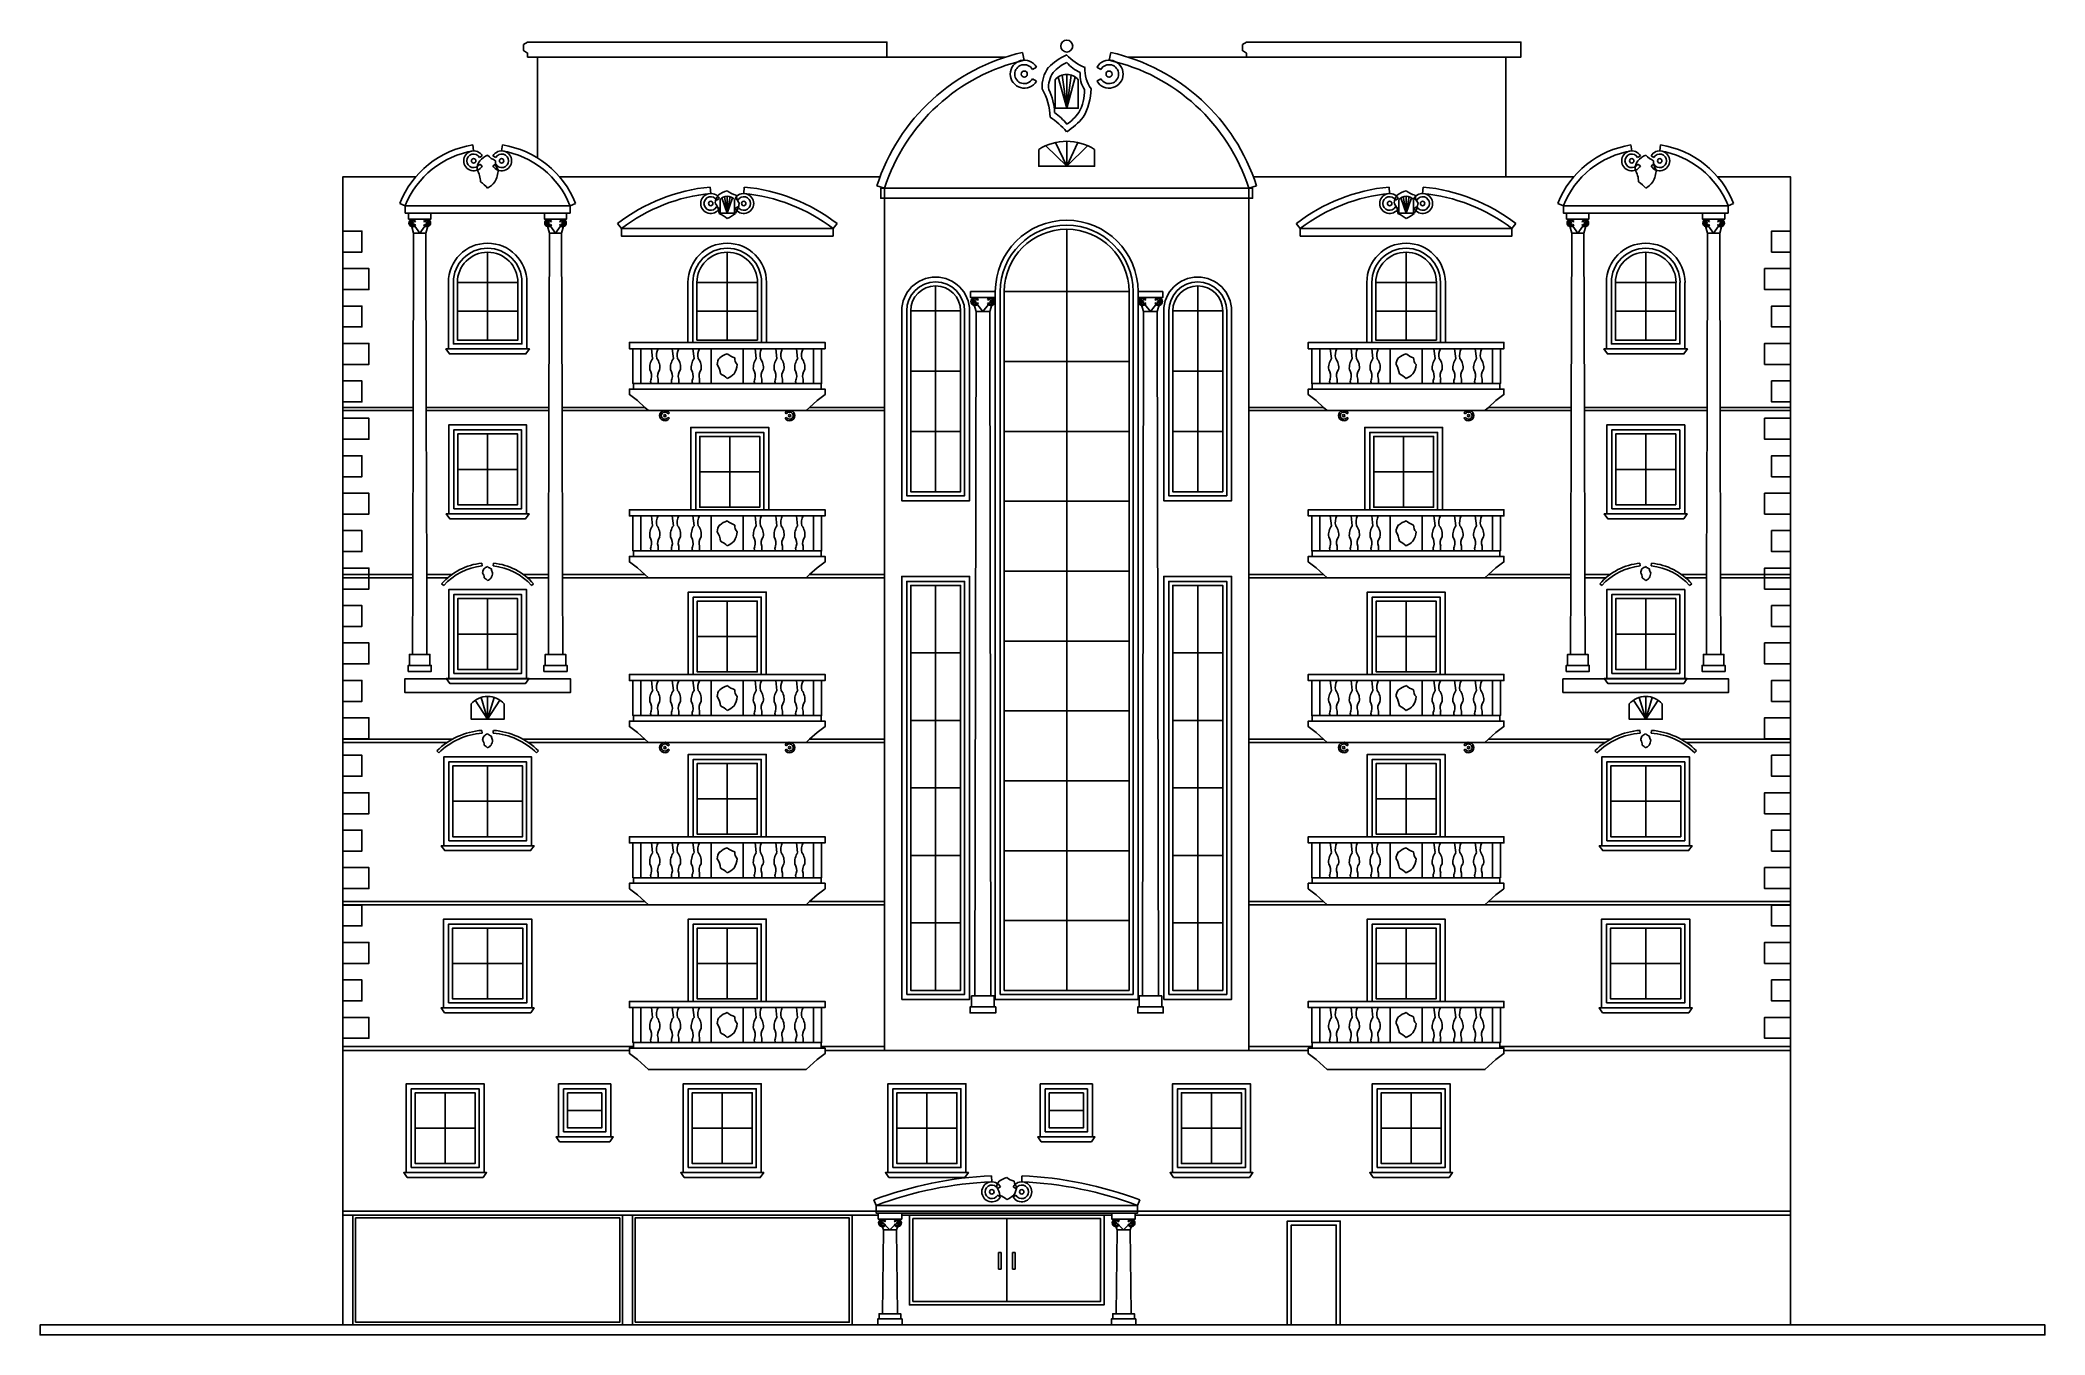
# Model space of a CAD drawing. Header units: inches. Extents: x 312.1 to 352.3, y 112.1 to 138.
import ezdxf

# ---------------------------------------------------------------- set-up
doc = ezdxf.new("R2010")
doc.units = ezdxf.units.IN
for name, color, linetype, lineweight in [('01_MASS_AND_COURSES', 7, 'Continuous', 25), ('02_GLAZING', 7, 'Continuous', 25), ('03_BAROQUE_FRAMES', 7, 'Continuous', 25), ('04_STONE_BALUSTRADES', 7, 'Continuous', 25), ('05_PILASTERS_AND_CAPITALS', 7, 'Continuous', 25), ('06_BROKEN_PEDIMENTS', 7, 'Continuous', 25), ('07_CARTOUCHES_AND_SCROLLS', 7, 'Continuous', 25), ('08_ENTRANCE', 7, 'Continuous', 25)]:
    doc.layers.add(name, color=color, linetype=linetype, lineweight=lineweight)

msp = doc.modelspace()

# ---------------------------------------------------------------- linework, layer by layer
at = {"layer": '01_MASS_AND_COURSES'}
for points in [[(322.065, 137.708), (322.065, 135.685)], [(329.065, 137.708), (322.065, 137.708)], [(331.442, 137.708), (329.065, 137.708)], [(336.265, 137.708), (333.887, 137.708)], [(341.465, 137.708), (336.265, 137.708)], [(341.465, 135.308), (341.465, 137.708)], [(319.626, 135.308), (318.165, 135.308), (318.165, 134.22)], [(328.925, 135.308), (322.504, 135.308)], [(341.465, 135.308), (336.405, 135.308)], [(342.826, 135.308), (341.465, 135.308)], [(347.165, 134.22), (347.165, 135.308), (345.704, 135.308)], [(318.165, 134.22), (318.165, 133.8)], [(347.165, 133.8), (347.165, 134.22)], [(318.165, 133.8), (318.165, 133.47)], [(347.165, 133.47), (347.165, 133.8)], [(318.165, 133.47), (318.165, 133.05)], [(347.165, 133.05), (347.165, 133.47)], [(318.165, 133.05), (318.165, 132.72)], [(347.165, 132.72), (347.165, 133.05)], [(318.165, 132.72), (318.165, 132.3)], [(347.165, 132.3), (347.165, 132.72)], [(318.165, 132.3), (318.165, 131.97)], [(347.165, 131.97), (347.165, 132.3)], [(318.165, 131.97), (318.165, 131.55)], [(347.165, 131.55), (347.165, 131.97)], [(318.165, 131.55), (318.165, 131.22)], [(347.165, 131.22), (347.165, 131.55)], [(318.165, 131.22), (318.165, 130.8)], [(347.165, 130.8), (347.165, 131.22)], [(318.165, 130.8), (318.165, 130.69)], [(318.165, 130.69), (318.165, 130.625)], [(319.573, 130.69), (318.165, 130.69)], [(318.165, 130.625), (318.165, 130.47)], [(318.165, 130.625), (319.573, 130.625)], [(322.293, 130.69), (319.836, 130.69)], [(319.836, 130.625), (322.293, 130.625)], [(324.213, 130.69), (322.556, 130.69)], [(322.556, 130.625), (324.285, 130.625)], [(327.445, 130.625), (329.015, 130.625)], [(329.015, 130.69), (327.516, 130.69)], [(337.813, 130.69), (336.315, 130.69)], [(336.315, 130.625), (337.885, 130.625)], [(341.045, 130.625), (342.773, 130.625)], [(342.773, 130.69), (341.116, 130.69)], [(345.493, 130.69), (343.036, 130.69)], [(343.036, 130.625), (345.493, 130.625)], [(347.165, 130.69), (345.756, 130.69)], [(345.756, 130.625), (347.165, 130.625)], [(347.165, 130.69), (347.165, 130.8)], [(347.165, 130.625), (347.165, 130.69)], [(347.165, 130.47), (347.165, 130.625)], [(318.165, 130.47), (318.165, 130.05)], [(347.165, 130.05), (347.165, 130.47)], [(318.165, 130.05), (318.165, 129.72)], [(347.165, 129.72), (347.165, 130.05)], [(318.165, 129.72), (318.165, 129.3)], [(347.165, 129.3), (347.165, 129.72)], [(318.165, 129.3), (318.165, 128.97)], [(318.165, 128.97), (318.165, 128.55)], [(347.165, 128.97), (347.165, 129.3)], [(347.165, 128.55), (347.165, 128.97)], [(318.165, 128.55), (318.165, 128.22)], [(347.165, 128.22), (347.165, 128.55)], [(318.165, 128.22), (318.165, 127.8)], [(347.165, 127.8), (347.165, 128.22)], [(318.165, 127.8), (318.165, 127.47)], [(347.165, 127.47), (347.165, 127.8)], [(318.165, 127.47), (318.165, 127.34)], [(318.165, 127.34), (318.165, 127.275)], [(318.685, 127.34), (318.165, 127.34)], [(319.565, 127.34), (318.685, 127.34)], [(320.346, 127.34), (319.845, 127.34)], [(322.285, 127.34), (321.783, 127.34)], [(324.213, 127.34), (322.565, 127.34)], [(329.015, 127.34), (327.516, 127.34)], [(337.813, 127.34), (336.315, 127.34)], [(342.765, 127.34), (341.116, 127.34)], [(343.546, 127.34), (343.045, 127.34)], [(345.485, 127.34), (344.983, 127.34)], [(346.645, 127.34), (345.765, 127.34)], [(347.165, 127.34), (346.645, 127.34)], [(347.165, 127.34), (347.165, 127.47)], [(347.165, 127.275), (347.165, 127.34)], [(318.165, 127.275), (318.165, 127.05)], [(318.165, 127.275), (318.685, 127.275)], [(318.165, 127.05), (318.165, 126.72)], [(318.685, 127.275), (319.565, 127.275)], [(319.845, 127.275), (320.264, 127.275)], [(321.865, 127.275), (322.285, 127.275)], [(322.565, 127.275), (324.285, 127.275)], [(327.445, 127.275), (329.015, 127.275)], [(336.315, 127.275), (337.885, 127.275)], [(341.045, 127.275), (342.765, 127.275)], [(343.045, 127.275), (343.464, 127.275)], [(345.065, 127.275), (345.485, 127.275)], [(345.765, 127.275), (346.645, 127.275)], [(346.645, 127.275), (347.165, 127.275)], [(347.165, 127.05), (347.165, 127.275)], [(347.165, 126.72), (347.165, 127.05)], [(318.165, 126.72), (318.165, 126.3)], [(347.165, 126.3), (347.165, 126.72)], [(318.165, 126.3), (318.165, 125.97)], [(347.165, 125.97), (347.165, 126.3)], [(318.165, 125.97), (318.165, 125.55)], [(347.165, 125.55), (347.165, 125.97)], [(318.165, 125.55), (318.165, 125.22)], [(347.165, 125.22), (347.165, 125.55)], [(318.165, 125.22), (318.165, 124.8)], [(347.165, 124.8), (347.165, 125.22)], [(318.165, 124.8), (318.165, 124.47)], [(347.165, 124.47), (347.165, 124.8)], [(318.165, 124.47), (318.165, 124.05)], [(347.165, 124.05), (347.165, 124.47)], [(318.165, 124.05), (318.165, 124.04)], [(318.165, 124.04), (318.165, 123.975)], [(320.358, 124.04), (318.165, 124.04)], [(318.165, 123.975), (318.165, 123.72)], [(318.165, 123.975), (320.252, 123.975)], [(318.165, 123.72), (318.165, 123.3)], [(324.213, 124.04), (321.772, 124.04)], [(321.878, 123.975), (324.285, 123.975)], [(327.445, 123.975), (329.015, 123.975)], [(329.015, 124.04), (327.516, 124.04)], [(337.813, 124.04), (336.315, 124.04)], [(336.315, 123.975), (337.885, 123.975)], [(341.045, 123.975), (343.452, 123.975)], [(343.558, 124.04), (341.116, 124.04)], [(347.165, 124.04), (344.972, 124.04)], [(345.078, 123.975), (347.165, 123.975)], [(347.165, 124.04), (347.165, 124.05)], [(347.165, 123.975), (347.165, 124.04)], [(347.165, 123.72), (347.165, 123.975)], [(347.165, 123.3), (347.165, 123.72)], [(318.165, 123.3), (318.165, 122.97)], [(347.165, 122.97), (347.165, 123.3)], [(318.165, 122.97), (318.165, 122.55)], [(347.165, 122.55), (347.165, 122.97)], [(318.165, 122.55), (318.165, 122.22)], [(347.165, 122.22), (347.165, 122.55)], [(318.165, 122.22), (318.165, 121.8)], [(347.165, 121.8), (347.165, 122.22)], [(318.165, 121.8), (318.165, 121.47)], [(347.165, 121.47), (347.165, 121.8)], [(318.165, 121.47), (318.165, 121.05)], [(347.165, 121.05), (347.165, 121.47)], [(318.165, 121.05), (318.165, 120.79)], [(347.165, 120.79), (347.165, 121.05)], [(318.165, 120.79), (318.165, 120.725)], [(324.213, 120.79), (318.165, 120.79)], [(318.165, 120.725), (318.165, 120.72)], [(318.165, 120.725), (324.285, 120.725)], [(318.165, 120.72), (318.165, 120.3)], [(327.445, 120.725), (329.015, 120.725)], [(329.015, 120.79), (327.516, 120.79)], [(337.813, 120.79), (336.315, 120.79)], [(336.315, 120.725), (337.885, 120.725)], [(341.045, 120.725), (347.165, 120.725)], [(347.165, 120.79), (341.116, 120.79)], [(347.165, 120.725), (347.165, 120.79)], [(347.165, 120.72), (347.165, 120.725)], [(347.165, 120.3), (347.165, 120.72)], [(318.165, 120.3), (318.165, 119.97)], [(347.165, 119.97), (347.165, 120.3)], [(318.165, 119.97), (318.165, 119.55)], [(347.165, 119.55), (347.165, 119.97)], [(318.165, 119.55), (318.165, 119.22)], [(347.165, 119.22), (347.165, 119.55)], [(318.165, 119.22), (318.165, 118.8)], [(347.165, 118.8), (347.165, 119.22)], [(318.165, 118.8), (318.165, 118.47)], [(347.165, 118.47), (347.165, 118.8)], [(318.165, 118.47), (318.165, 118.05)], [(347.165, 118.05), (347.165, 118.47)], [(318.165, 118.05), (318.165, 117.888)], [(318.165, 117.888), (318.165, 117.808)], [(323.985, 117.888), (318.165, 117.888)], [(318.165, 117.808), (318.165, 114.588)], [(318.165, 117.808), (323.905, 117.808)], [(329.015, 117.888), (327.745, 117.888)], [(327.825, 117.808), (329.015, 117.808)], [(337.585, 117.888), (336.315, 117.888)], [(336.315, 117.808), (337.505, 117.808)], [(347.165, 117.888), (341.345, 117.888)], [(341.425, 117.808), (347.165, 117.808)], [(347.165, 117.888), (347.165, 118.05)], [(347.165, 117.808), (347.165, 117.888)], [(347.165, 114.588), (347.165, 117.808)], [(318.165, 114.588), (318.165, 114.508)], [(328.845, 114.588), (318.165, 114.588)], [(318.165, 114.508), (318.165, 112.308)], [(318.165, 114.508), (318.365, 114.508)], [(318.365, 114.508), (323.765, 114.508)], [(323.765, 114.508), (323.965, 114.508)], [(323.965, 114.508), (328.365, 114.508)], [(328.365, 114.508), (328.889, 114.508)], [(334.085, 114.588), (328.845, 114.588)], [(329.36, 114.508), (329.515, 114.508)], [(329.515, 114.508), (333.415, 114.508)], [(333.415, 114.508), (333.569, 114.508)], [(334.04, 114.508), (347.165, 114.508)], [(347.165, 114.588), (334.085, 114.588)], [(347.165, 114.508), (347.165, 114.588)], [(347.165, 112.308), (347.165, 114.508)], [(318.165, 112.308), (312.099, 112.308), (312.099, 112.108), (352.262, 112.108), (352.262, 112.308), (347.165, 112.308)], [(318.165, 112.308), (318.365, 112.308)], [(318.365, 112.308), (323.765, 112.308)], [(323.765, 112.308), (323.965, 112.308)], [(323.965, 112.308), (328.365, 112.308)], [(328.365, 112.308), (328.881, 112.308)], [(329.368, 112.308), (333.561, 112.308)], [(334.048, 112.308), (337.085, 112.308)], [(337.085, 112.308), (337.165, 112.308)], [(337.165, 112.308), (338.065, 112.308)], [(338.065, 112.308), (338.145, 112.308)], [(338.145, 112.308), (347.165, 112.308)]]:
    msp.add_lwpolyline(points, dxfattribs=at)
at = {"layer": '02_GLAZING'}
for points in [[(332.665, 133.008), (332.665, 134.258)], [(321.065, 133.191), (321.065, 133.798)], [(325.865, 133.191), (325.865, 133.798)], [(339.465, 133.191), (339.465, 133.798)], [(344.265, 133.191), (344.265, 133.798)], [(320.458, 132.615), (320.458, 133.191), (321.065, 133.191)], [(321.065, 132.615), (321.065, 133.191)], [(321.065, 133.191), (321.671, 133.191), (321.671, 132.615)], [(325.258, 132.615), (325.258, 133.191), (325.865, 133.191)], [(325.865, 132.615), (325.865, 133.191)], [(325.865, 133.191), (326.471, 133.191), (326.471, 132.615)], [(330.04, 132.621), (330.04, 133.121)], [(331.415, 131.608), (331.415, 133.008), (332.665, 133.008)], [(332.665, 131.608), (332.665, 133.008)], [(332.665, 133.008), (333.915, 133.008), (333.915, 131.608)], [(335.29, 132.621), (335.29, 133.121)], [(338.858, 132.615), (338.858, 133.191), (339.465, 133.191)], [(339.465, 132.615), (339.465, 133.191)], [(339.465, 133.191), (340.071, 133.191), (340.071, 132.615)], [(343.658, 132.615), (343.658, 133.191), (344.265, 133.191)], [(344.265, 132.615), (344.265, 133.191)], [(344.265, 133.191), (344.871, 133.191), (344.871, 132.615)], [(320.458, 132.615), (321.065, 132.615)], [(320.458, 132.615), (320.458, 132.039), (321.065, 132.039)], [(321.065, 132.039), (321.671, 132.039), (321.671, 132.615)], [(321.065, 132.039), (321.065, 132.615)], [(321.065, 132.615), (321.671, 132.615)], [(325.258, 132.615), (325.865, 132.615)], [(325.258, 132.615), (325.258, 132.039), (325.865, 132.039)], [(325.865, 132.039), (326.471, 132.039), (326.471, 132.615)], [(325.865, 132.039), (325.865, 132.615)], [(325.865, 132.615), (326.471, 132.615)], [(329.54, 131.413), (329.54, 132.621), (330.04, 132.621)], [(330.04, 131.413), (330.04, 132.621)], [(330.04, 132.621), (330.54, 132.621), (330.54, 131.413)], [(334.79, 131.413), (334.79, 132.621), (335.29, 132.621)], [(335.29, 131.413), (335.29, 132.621)], [(335.29, 132.621), (335.79, 132.621), (335.79, 131.413)], [(338.858, 132.615), (339.465, 132.615)], [(338.858, 132.615), (338.858, 132.039), (339.465, 132.039)], [(339.465, 132.039), (340.071, 132.039), (340.071, 132.615)], [(339.465, 132.039), (339.465, 132.615)], [(339.465, 132.615), (340.071, 132.615)], [(343.658, 132.615), (344.265, 132.615)], [(343.658, 132.615), (343.658, 132.039), (344.265, 132.039)], [(344.265, 132.039), (344.871, 132.039), (344.871, 132.615)], [(344.265, 132.039), (344.265, 132.615)], [(344.265, 132.615), (344.871, 132.615)], [(329.54, 131.413), (329.54, 130.206)], [(329.54, 131.413), (330.04, 131.413)], [(330.04, 130.206), (330.04, 131.413)], [(330.04, 131.413), (330.54, 131.413)], [(330.54, 130.206), (330.54, 131.413)], [(331.415, 131.608), (331.415, 130.208)], [(331.415, 131.608), (332.665, 131.608)], [(332.665, 130.208), (332.665, 131.608)], [(332.665, 131.608), (333.915, 131.608)], [(333.915, 130.208), (333.915, 131.608)], [(334.79, 131.413), (334.79, 130.206)], [(334.79, 131.413), (335.29, 131.413)], [(335.29, 130.206), (335.29, 131.413)], [(335.29, 131.413), (335.79, 131.413)], [(335.79, 130.206), (335.79, 131.413)], [(321.065, 130.158), (320.465, 130.158), (320.465, 129.448)], [(321.065, 129.448), (321.065, 130.158)], [(321.665, 129.448), (321.665, 130.158), (321.065, 130.158)], [(329.54, 130.206), (330.04, 130.206)], [(329.54, 130.206), (329.54, 128.998), (330.04, 128.998)], [(330.04, 128.998), (330.54, 128.998), (330.54, 130.206)], [(330.04, 128.998), (330.04, 130.206)], [(330.04, 130.206), (330.54, 130.206)], [(331.415, 130.208), (331.415, 128.808)], [(331.415, 130.208), (332.665, 130.208)], [(332.665, 128.808), (332.665, 130.208)], [(332.665, 130.208), (333.915, 130.208)], [(333.915, 128.808), (333.915, 130.208)], [(334.79, 130.206), (335.29, 130.206)], [(334.79, 130.206), (334.79, 128.998), (335.29, 128.998)], [(335.29, 128.998), (335.79, 128.998), (335.79, 130.206)], [(335.29, 128.998), (335.29, 130.206)], [(335.29, 130.206), (335.79, 130.206)], [(344.265, 130.158), (343.665, 130.158), (343.665, 129.448)], [(344.265, 129.448), (344.265, 130.158)], [(344.865, 129.448), (344.865, 130.158), (344.265, 130.158)], [(325.915, 130.108), (325.315, 130.108), (325.315, 129.398)], [(325.915, 129.398), (325.915, 130.108)], [(326.515, 129.398), (326.515, 130.108), (325.915, 130.108)], [(339.415, 130.108), (338.815, 130.108), (338.815, 129.398)], [(339.415, 129.398), (339.415, 130.108)], [(340.015, 129.398), (340.015, 130.108), (339.415, 130.108)], [(320.465, 129.448), (321.065, 129.448)], [(320.465, 129.448), (320.465, 128.739), (321.065, 128.739)], [(321.065, 128.739), (321.665, 128.739), (321.665, 129.448)], [(321.065, 128.739), (321.065, 129.448)], [(321.065, 129.448), (321.665, 129.448)], [(325.315, 129.398), (325.915, 129.398)], [(325.315, 129.398), (325.315, 128.689), (325.915, 128.689)], [(325.915, 128.689), (326.515, 128.689), (326.515, 129.398)], [(325.915, 128.689), (325.915, 129.398)], [(325.915, 129.398), (326.515, 129.398)], [(338.815, 129.398), (339.415, 129.398)], [(338.815, 129.398), (338.815, 128.689), (339.415, 128.689)], [(339.415, 128.689), (340.015, 128.689), (340.015, 129.398)], [(339.415, 128.689), (339.415, 129.398)], [(339.415, 129.398), (340.015, 129.398)], [(343.665, 129.448), (344.265, 129.448)], [(343.665, 129.448), (343.665, 128.739), (344.265, 128.739)], [(344.265, 128.739), (344.865, 128.739), (344.865, 129.448)], [(344.265, 128.739), (344.265, 129.448)], [(344.265, 129.448), (344.865, 129.448)], [(331.415, 128.808), (331.415, 127.408)], [(331.415, 128.808), (332.665, 128.808)], [(332.665, 127.408), (332.665, 128.808)], [(332.665, 128.808), (333.915, 128.808)], [(333.915, 127.408), (333.915, 128.808)], [(331.415, 127.408), (331.415, 126.008)], [(331.415, 127.408), (332.665, 127.408)], [(332.665, 126.008), (332.665, 127.408)], [(332.665, 127.408), (333.915, 127.408)], [(333.915, 126.008), (333.915, 127.408)], [(330.04, 127.124), (329.54, 127.124), (329.54, 125.772)], [(330.04, 125.772), (330.04, 127.124)], [(330.54, 125.772), (330.54, 127.124), (330.04, 127.124)], [(335.29, 127.124), (334.79, 127.124), (334.79, 125.772)], [(335.29, 125.772), (335.29, 127.124)], [(335.79, 125.772), (335.79, 127.124), (335.29, 127.124)], [(321.065, 126.858), (320.465, 126.858), (320.465, 126.148)], [(321.065, 126.148), (321.065, 126.858)], [(321.665, 126.148), (321.665, 126.858), (321.065, 126.858)], [(325.865, 126.808), (325.265, 126.808), (325.265, 126.098)], [(325.865, 126.098), (325.865, 126.808)], [(326.465, 126.098), (326.465, 126.808), (325.865, 126.808)], [(339.465, 126.808), (338.865, 126.808), (338.865, 126.098)], [(339.465, 126.098), (339.465, 126.808)], [(340.065, 126.098), (340.065, 126.808), (339.465, 126.808)], [(344.265, 126.858), (343.665, 126.858), (343.665, 126.148)], [(344.265, 126.148), (344.265, 126.858)], [(344.865, 126.148), (344.865, 126.858), (344.265, 126.858)], [(320.465, 126.148), (321.065, 126.148)], [(320.465, 126.148), (320.465, 125.439), (321.065, 125.439)], [(321.065, 125.439), (321.665, 125.439), (321.665, 126.148)], [(321.065, 125.439), (321.065, 126.148)], [(321.065, 126.148), (321.665, 126.148)], [(343.665, 126.148), (344.265, 126.148)], [(343.665, 126.148), (343.665, 125.439), (344.265, 125.439)], [(344.265, 125.439), (344.865, 125.439), (344.865, 126.148)], [(344.265, 125.439), (344.265, 126.148)], [(344.265, 126.148), (344.865, 126.148)], [(325.265, 126.098), (325.865, 126.098)], [(325.265, 126.098), (325.265, 125.389), (325.865, 125.389)], [(325.865, 125.389), (326.465, 125.389), (326.465, 126.098)], [(325.865, 125.389), (325.865, 126.098)], [(325.865, 126.098), (326.465, 126.098)], [(329.54, 125.772), (329.54, 124.419)], [(329.54, 125.772), (330.04, 125.772)], [(330.04, 124.419), (330.04, 125.772)], [(330.04, 125.772), (330.54, 125.772)], [(330.54, 124.419), (330.54, 125.772)], [(331.415, 126.008), (331.415, 124.608)], [(331.415, 126.008), (332.665, 126.008)], [(332.665, 124.608), (332.665, 126.008)], [(332.665, 126.008), (333.915, 126.008)], [(333.915, 124.608), (333.915, 126.008)], [(334.79, 125.772), (334.79, 124.419)], [(334.79, 125.772), (335.29, 125.772)], [(335.29, 124.419), (335.29, 125.772)], [(335.29, 125.772), (335.79, 125.772)], [(335.79, 124.419), (335.79, 125.772)], [(338.865, 126.098), (339.465, 126.098)], [(338.865, 126.098), (338.865, 125.389), (339.465, 125.389)], [(339.465, 125.389), (340.065, 125.389), (340.065, 126.098)], [(339.465, 125.389), (339.465, 126.098)], [(339.465, 126.098), (340.065, 126.098)], [(331.415, 124.608), (331.415, 123.208)], [(331.415, 124.608), (332.665, 124.608)], [(332.665, 123.208), (332.665, 124.608)], [(332.665, 124.608), (333.915, 124.608)], [(333.915, 123.208), (333.915, 124.608)], [(329.54, 124.419), (329.54, 123.066)], [(329.54, 124.419), (330.04, 124.419)], [(330.04, 123.066), (330.04, 124.419)], [(330.04, 124.419), (330.54, 124.419)], [(330.54, 123.066), (330.54, 124.419)], [(334.79, 124.419), (334.79, 123.066)], [(334.79, 124.419), (335.29, 124.419)], [(335.29, 123.066), (335.29, 124.419)], [(335.29, 124.419), (335.79, 124.419)], [(335.79, 123.066), (335.79, 124.419)], [(321.065, 123.508), (320.365, 123.508), (320.365, 122.798)], [(321.065, 122.798), (321.065, 123.508)], [(321.765, 122.798), (321.765, 123.508), (321.065, 123.508)], [(325.865, 123.558), (325.265, 123.558), (325.265, 122.848)], [(325.865, 122.848), (325.865, 123.558)], [(326.465, 122.848), (326.465, 123.558), (325.865, 123.558)], [(339.465, 123.558), (338.865, 123.558), (338.865, 122.848)], [(339.465, 122.848), (339.465, 123.558)], [(340.065, 122.848), (340.065, 123.558), (339.465, 123.558)], [(344.265, 123.508), (343.565, 123.508), (343.565, 122.798)], [(344.265, 122.798), (344.265, 123.508)], [(344.965, 122.798), (344.965, 123.508), (344.265, 123.508)], [(329.54, 123.066), (329.54, 121.714)], [(329.54, 123.066), (330.04, 123.066)], [(330.04, 121.714), (330.04, 123.066)], [(330.04, 123.066), (330.54, 123.066)], [(330.54, 121.714), (330.54, 123.066)], [(331.415, 123.208), (331.415, 121.808)], [(331.415, 123.208), (332.665, 123.208)], [(332.665, 121.808), (332.665, 123.208)], [(332.665, 123.208), (333.915, 123.208)], [(333.915, 121.808), (333.915, 123.208)], [(334.79, 123.066), (334.79, 121.714)], [(334.79, 123.066), (335.29, 123.066)], [(335.29, 121.714), (335.29, 123.066)], [(335.29, 123.066), (335.79, 123.066)], [(335.79, 121.714), (335.79, 123.066)], [(320.365, 122.798), (321.065, 122.798)], [(320.365, 122.798), (320.365, 122.089), (321.065, 122.089)], [(321.065, 122.089), (321.765, 122.089), (321.765, 122.798)], [(321.065, 122.089), (321.065, 122.798)], [(321.065, 122.798), (321.765, 122.798)], [(325.265, 122.848), (325.865, 122.848)], [(325.265, 122.848), (325.265, 122.139), (325.865, 122.139)], [(325.865, 122.139), (326.465, 122.139), (326.465, 122.848)], [(325.865, 122.139), (325.865, 122.848)], [(325.865, 122.848), (326.465, 122.848)], [(338.865, 122.848), (339.465, 122.848)], [(338.865, 122.848), (338.865, 122.139), (339.465, 122.139)], [(339.465, 122.139), (340.065, 122.139), (340.065, 122.848)], [(339.465, 122.139), (339.465, 122.848)], [(339.465, 122.848), (340.065, 122.848)], [(343.565, 122.798), (344.265, 122.798)], [(343.565, 122.798), (343.565, 122.089), (344.265, 122.089)], [(344.265, 122.089), (344.965, 122.089), (344.965, 122.798)], [(344.265, 122.089), (344.265, 122.798)], [(344.265, 122.798), (344.965, 122.798)], [(329.54, 121.714), (329.54, 120.361)], [(329.54, 121.714), (330.04, 121.714)], [(330.04, 120.361), (330.04, 121.714)], [(330.04, 121.714), (330.54, 121.714)], [(330.54, 120.361), (330.54, 121.714)], [(331.415, 121.808), (331.415, 120.408)], [(331.415, 121.808), (332.665, 121.808)], [(332.665, 120.408), (332.665, 121.808)], [(332.665, 121.808), (333.915, 121.808)], [(333.915, 120.408), (333.915, 121.808)], [(334.79, 121.714), (334.79, 120.361)], [(334.79, 121.714), (335.29, 121.714)], [(335.29, 120.361), (335.29, 121.714)], [(335.29, 121.714), (335.79, 121.714)], [(335.79, 120.361), (335.79, 121.714)], [(321.065, 120.258), (320.362, 120.258), (320.362, 119.548)], [(321.065, 119.548), (321.065, 120.258)], [(321.767, 119.548), (321.767, 120.258), (321.065, 120.258)], [(325.865, 120.258), (325.265, 120.258), (325.265, 119.548)], [(325.865, 119.548), (325.865, 120.258)], [(326.465, 119.548), (326.465, 120.258), (325.865, 120.258)], [(329.54, 120.361), (330.04, 120.361)], [(329.54, 120.361), (329.54, 119.008), (330.04, 119.008)], [(330.04, 119.008), (330.54, 119.008), (330.54, 120.361)], [(330.04, 119.008), (330.04, 120.361)], [(330.04, 120.361), (330.54, 120.361)], [(331.415, 120.408), (332.665, 120.408)], [(331.415, 120.408), (331.415, 119.008), (332.665, 119.008)], [(332.665, 119.008), (333.915, 119.008), (333.915, 120.408)], [(332.665, 119.008), (332.665, 120.408)], [(332.665, 120.408), (333.915, 120.408)], [(334.79, 120.361), (335.29, 120.361)], [(334.79, 120.361), (334.79, 119.008), (335.29, 119.008)], [(335.29, 119.008), (335.79, 119.008), (335.79, 120.361)], [(335.29, 119.008), (335.29, 120.361)], [(335.29, 120.361), (335.79, 120.361)], [(339.465, 120.258), (338.865, 120.258), (338.865, 119.548)], [(339.465, 119.548), (339.465, 120.258)], [(340.065, 119.548), (340.065, 120.258), (339.465, 120.258)], [(344.265, 120.258), (343.562, 120.258), (343.562, 119.548)], [(344.265, 119.548), (344.265, 120.258)], [(344.967, 119.548), (344.967, 120.258), (344.265, 120.258)], [(320.362, 119.548), (321.065, 119.548)], [(320.362, 119.548), (320.362, 118.839), (321.065, 118.839)], [(321.065, 118.839), (321.767, 118.839), (321.767, 119.548)], [(321.065, 118.839), (321.065, 119.548)], [(321.065, 119.548), (321.767, 119.548)], [(325.265, 119.548), (325.865, 119.548)], [(325.265, 119.548), (325.265, 118.839), (325.865, 118.839)], [(325.865, 118.839), (326.465, 118.839), (326.465, 119.548)], [(325.865, 118.839), (325.865, 119.548)], [(325.865, 119.548), (326.465, 119.548)], [(338.865, 119.548), (339.465, 119.548)], [(338.865, 119.548), (338.865, 118.839), (339.465, 118.839)], [(339.465, 118.839), (340.065, 118.839), (340.065, 119.548)], [(339.465, 118.839), (339.465, 119.548)], [(339.465, 119.548), (340.065, 119.548)], [(343.562, 119.548), (344.265, 119.548)], [(343.562, 119.548), (343.562, 118.839), (344.265, 118.839)], [(344.265, 118.839), (344.967, 118.839), (344.967, 119.548)], [(344.265, 118.839), (344.265, 119.548)], [(344.265, 119.548), (344.967, 119.548)], [(320.215, 116.958), (319.615, 116.958), (319.615, 116.248)], [(320.215, 116.248), (320.215, 116.958)], [(320.815, 116.248), (320.815, 116.958), (320.215, 116.958)], [(323.351, 116.605), (323.351, 116.957), (322.665, 116.957), (322.665, 116.605)], [(325.765, 116.958), (325.165, 116.958), (325.165, 116.248)], [(325.765, 116.248), (325.765, 116.958)], [(326.365, 116.248), (326.365, 116.958), (325.765, 116.958)], [(329.865, 116.958), (329.265, 116.958), (329.265, 116.248)], [(329.865, 116.248), (329.865, 116.958)], [(330.465, 116.248), (330.465, 116.958), (329.865, 116.958)], [(333.001, 116.605), (333.001, 116.957), (332.315, 116.957), (332.315, 116.605)], [(335.565, 116.958), (334.965, 116.958), (334.965, 116.248)], [(335.565, 116.248), (335.565, 116.958)], [(336.165, 116.248), (336.165, 116.958), (335.565, 116.958)], [(339.565, 116.958), (338.965, 116.958), (338.965, 116.248)], [(339.565, 116.248), (339.565, 116.958)], [(340.165, 116.248), (340.165, 116.958), (339.565, 116.958)], [(322.665, 116.605), (323.351, 116.605)], [(322.665, 116.605), (322.665, 116.254), (323.351, 116.254), (323.351, 116.605)], [(332.315, 116.605), (333.001, 116.605)], [(332.315, 116.605), (332.315, 116.254), (333.001, 116.254), (333.001, 116.605)], [(319.615, 116.248), (320.215, 116.248)], [(319.615, 116.248), (319.615, 115.539), (320.215, 115.539)], [(320.215, 115.539), (320.815, 115.539), (320.815, 116.248)], [(320.215, 115.539), (320.215, 116.248)], [(320.215, 116.248), (320.815, 116.248)], [(325.165, 116.248), (325.765, 116.248)], [(325.165, 116.248), (325.165, 115.539), (325.765, 115.539)], [(325.765, 115.539), (326.365, 115.539), (326.365, 116.248)], [(325.765, 115.539), (325.765, 116.248)], [(325.765, 116.248), (326.365, 116.248)], [(329.265, 116.248), (329.865, 116.248)], [(329.265, 116.248), (329.265, 115.539), (329.865, 115.539)], [(329.865, 115.539), (330.465, 115.539), (330.465, 116.248)], [(329.865, 115.539), (329.865, 116.248)], [(329.865, 116.248), (330.465, 116.248)], [(334.965, 116.248), (335.565, 116.248)], [(334.965, 116.248), (334.965, 115.539), (335.565, 115.539)], [(335.565, 115.539), (336.165, 115.539), (336.165, 116.248)], [(335.565, 115.539), (335.565, 116.248)], [(335.565, 116.248), (336.165, 116.248)], [(338.965, 116.248), (339.565, 116.248)], [(338.965, 116.248), (338.965, 115.539), (339.565, 115.539)], [(339.565, 115.539), (340.165, 115.539), (340.165, 116.248)], [(339.565, 115.539), (339.565, 116.248)], [(339.565, 116.248), (340.165, 116.248)]]:
    msp.add_lwpolyline(points, dxfattribs=at)
for centre, radius in [((332.665, 133.008), 1.25), ((321.065, 133.191), 0.607), ((325.865, 133.191), 0.607), ((339.465, 133.191), 0.607), ((344.265, 133.191), 0.607), ((330.04, 132.621), 0.5), ((335.29, 132.621), 0.5)]:
    msp.add_arc(centre, radius, 0, 180, dxfattribs=at)
at = {"layer": '03_BAROQUE_FRAMES'}
for points in [[(329.065, 137.708), (329.065, 138.008), (321.865, 138.008), (321.785, 137.958), (321.785, 137.838), (321.865, 137.788), (321.865, 137.708), (322.065, 137.708)], [(341.465, 137.708), (341.765, 137.708), (341.765, 138.008), (336.265, 138.008), (336.185, 137.958), (336.185, 137.838), (336.265, 137.788), (336.265, 137.708)], [(329.015, 135.08), (328.94, 135.08), (328.94, 134.88), (329.015, 134.88)], [(329.015, 135.08), (329.015, 134.88)], [(336.315, 135.08), (329.015, 135.08)], [(336.315, 134.88), (336.39, 134.88), (336.39, 135.08), (336.315, 135.08)], [(336.315, 134.88), (336.315, 135.08)], [(322.715, 134.73), (319.415, 134.73)], [(319.415, 134.73), (319.415, 134.58), (319.481, 134.58)], [(319.928, 134.58), (319.481, 134.58)], [(319.928, 134.58), (322.201, 134.58)], [(322.648, 134.58), (322.201, 134.58)], [(322.648, 134.58), (322.715, 134.58), (322.715, 134.73)], [(329.015, 134.88), (329.015, 130.69)], [(329.015, 134.88), (336.315, 134.88)], [(336.315, 130.69), (336.315, 134.88)], [(345.915, 134.73), (342.615, 134.73)], [(342.615, 134.73), (342.615, 134.58), (342.681, 134.58)], [(343.128, 134.58), (342.681, 134.58)], [(343.128, 134.58), (345.401, 134.58)], [(345.848, 134.58), (345.401, 134.58)], [(345.848, 134.58), (345.915, 134.58), (345.915, 134.73)], [(318.165, 133.8), (318.545, 133.8), (318.545, 134.22), (318.165, 134.22)], [(327.985, 134.27), (323.745, 134.27)], [(323.745, 134.27), (323.745, 134.12), (327.985, 134.12), (327.985, 134.27)], [(341.585, 134.27), (337.345, 134.27)], [(337.345, 134.27), (337.345, 134.12), (341.585, 134.12), (341.585, 134.27)], [(347.165, 134.22), (346.785, 134.22), (346.785, 133.8), (347.165, 133.8)], [(318.165, 133.05), (318.685, 133.05), (318.685, 133.47), (318.165, 133.47)], [(347.165, 133.47), (346.645, 133.47), (346.645, 133.05), (347.165, 133.05)], [(320.278, 133.191), (320.278, 131.859)], [(320.378, 133.191), (320.378, 131.959), (321.751, 131.959), (321.751, 133.191)], [(321.851, 131.859), (321.851, 133.191)], [(325.078, 133.191), (325.078, 131.989)], [(325.178, 133.191), (325.178, 131.989)], [(326.551, 131.989), (326.551, 133.191)], [(326.651, 131.989), (326.651, 133.191)], [(331.335, 133.008), (331.335, 118.928), (333.995, 118.928), (333.995, 133.008)], [(338.678, 133.191), (338.678, 131.989)], [(338.778, 133.191), (338.778, 131.989)], [(340.151, 131.989), (340.151, 133.191)], [(340.251, 131.989), (340.251, 133.191)], [(343.478, 133.191), (343.478, 131.859)], [(343.578, 133.191), (343.578, 131.959), (344.951, 131.959), (344.951, 133.191)], [(345.051, 131.859), (345.051, 133.191)], [(318.165, 132.3), (318.545, 132.3), (318.545, 132.72), (318.165, 132.72)], [(329.36, 132.621), (329.36, 128.818), (330.72, 128.818), (330.72, 132.621)], [(329.46, 132.621), (329.46, 128.918), (330.62, 128.918), (330.62, 132.621)], [(331.235, 132.888), (331.235, 118.828), (334.095, 118.828), (334.095, 132.888)], [(334.61, 132.621), (334.61, 128.818), (335.97, 128.818), (335.97, 132.621)], [(334.71, 132.621), (334.71, 128.918), (335.87, 128.918), (335.87, 132.621)], [(347.165, 132.72), (346.785, 132.72), (346.785, 132.3), (347.165, 132.3)], [(318.165, 131.55), (318.685, 131.55), (318.685, 131.97), (318.165, 131.97)], [(321.851, 131.859), (321.901, 131.859), (321.831, 131.759), (320.298, 131.759), (320.228, 131.859), (320.278, 131.859)], [(320.278, 131.859), (321.851, 131.859)], [(345.051, 131.859), (345.101, 131.859), (345.031, 131.759), (343.498, 131.759), (343.428, 131.859), (343.478, 131.859)], [(343.478, 131.859), (345.051, 131.859)], [(347.165, 131.97), (346.645, 131.97), (346.645, 131.55), (347.165, 131.55)], [(318.165, 130.8), (318.545, 130.8), (318.545, 131.22), (318.165, 131.22)], [(347.165, 131.22), (346.785, 131.22), (346.785, 130.8), (347.165, 130.8)], [(329.015, 130.69), (329.015, 130.625)], [(329.015, 130.625), (329.015, 127.34)], [(336.315, 130.625), (336.315, 130.69)], [(336.315, 127.34), (336.315, 130.625)], [(318.165, 130.05), (318.685, 130.05), (318.685, 130.47), (318.165, 130.47)], [(321.845, 128.559), (321.845, 130.338), (320.285, 130.338), (320.285, 128.559)], [(326.695, 128.639), (326.695, 130.288), (325.135, 130.288), (325.135, 128.639)], [(326.595, 128.639), (326.595, 130.188), (325.235, 130.188), (325.235, 128.639)], [(340.195, 128.639), (340.195, 130.288), (338.635, 130.288), (338.635, 128.639)], [(340.095, 128.639), (340.095, 130.188), (338.735, 130.188), (338.735, 128.639)], [(345.045, 128.559), (345.045, 130.338), (343.485, 130.338), (343.485, 128.559)], [(347.165, 130.47), (346.645, 130.47), (346.645, 130.05), (347.165, 130.05)], [(318.165, 129.3), (318.545, 129.3), (318.545, 129.72), (318.165, 129.72)], [(347.165, 129.72), (346.785, 129.72), (346.785, 129.3), (347.165, 129.3)], [(318.165, 128.55), (318.685, 128.55), (318.685, 128.97), (318.165, 128.97)], [(347.165, 128.97), (346.645, 128.97), (346.645, 128.55), (347.165, 128.55)], [(321.845, 128.559), (321.895, 128.559), (321.825, 128.459), (320.305, 128.459), (320.235, 128.559), (320.285, 128.559)], [(320.285, 128.559), (321.845, 128.559)], [(345.045, 128.559), (345.095, 128.559), (345.025, 128.459), (343.505, 128.459), (343.435, 128.559), (343.485, 128.559)], [(343.485, 128.559), (345.045, 128.559)], [(318.165, 127.8), (318.545, 127.8), (318.545, 128.22), (318.165, 128.22)], [(347.165, 128.22), (346.785, 128.22), (346.785, 127.8), (347.165, 127.8)], [(318.685, 127.34), (318.685, 127.47), (318.165, 127.47)], [(318.685, 127.275), (318.685, 127.34)], [(329.015, 127.34), (329.015, 127.275)], [(336.315, 127.275), (336.315, 127.34)], [(347.165, 127.47), (346.645, 127.47), (346.645, 127.34)], [(346.645, 127.34), (346.645, 127.275)], [(318.165, 127.05), (318.685, 127.05), (318.685, 127.275)], [(321.845, 125.259), (321.845, 127.038), (320.285, 127.038), (320.285, 125.259)], [(326.645, 125.339), (326.645, 126.988), (325.085, 126.988), (325.085, 125.339)], [(329.015, 127.275), (329.015, 124.04)], [(336.315, 124.04), (336.315, 127.275)], [(340.245, 125.339), (340.245, 126.988), (338.685, 126.988), (338.685, 125.339)], [(345.045, 125.259), (345.045, 127.038), (343.485, 127.038), (343.485, 125.259)], [(346.645, 127.275), (346.645, 127.05), (347.165, 127.05)], [(318.165, 126.3), (318.545, 126.3), (318.545, 126.72), (318.165, 126.72)], [(326.545, 125.339), (326.545, 126.888), (325.185, 126.888), (325.185, 125.339)], [(340.145, 125.339), (340.145, 126.888), (338.785, 126.888), (338.785, 125.339)], [(347.165, 126.72), (346.785, 126.72), (346.785, 126.3), (347.165, 126.3)], [(318.165, 125.55), (318.685, 125.55), (318.685, 125.97), (318.165, 125.97)], [(347.165, 125.97), (346.645, 125.97), (346.645, 125.55), (347.165, 125.55)], [(318.165, 124.8), (318.545, 124.8), (318.545, 125.22), (318.165, 125.22)], [(320.241, 125.25), (319.405, 125.25), (319.405, 124.98), (322.725, 124.98), (322.725, 125.25), (321.889, 125.25)], [(320.241, 125.25), (320.235, 125.259), (320.285, 125.259)], [(321.889, 125.25), (320.241, 125.25)], [(321.889, 125.25), (321.825, 125.159), (320.305, 125.159), (320.241, 125.25)], [(320.285, 125.259), (321.845, 125.259)], [(321.845, 125.259), (321.895, 125.259), (321.889, 125.25)], [(343.441, 125.25), (342.605, 125.25), (342.605, 124.98), (345.925, 124.98), (345.925, 125.25), (345.089, 125.25)], [(343.441, 125.25), (343.435, 125.259), (343.485, 125.259)], [(345.089, 125.25), (343.441, 125.25)], [(345.089, 125.25), (345.025, 125.159), (343.505, 125.159), (343.441, 125.25)], [(343.485, 125.259), (345.045, 125.259)], [(345.045, 125.259), (345.095, 125.259), (345.089, 125.25)], [(347.165, 125.22), (346.785, 125.22), (346.785, 124.8), (347.165, 124.8)], [(318.165, 124.05), (318.685, 124.05), (318.685, 124.47), (318.165, 124.47)], [(347.165, 124.47), (346.645, 124.47), (346.645, 124.05), (347.165, 124.05)], [(318.165, 123.3), (318.545, 123.3), (318.545, 123.72), (318.165, 123.72)], [(326.645, 122.089), (326.645, 123.738), (325.085, 123.738), (325.085, 122.089)], [(329.015, 124.04), (329.015, 123.975)], [(329.015, 123.975), (329.015, 120.79)], [(336.315, 123.975), (336.315, 124.04)], [(336.315, 120.79), (336.315, 123.975)], [(340.245, 122.089), (340.245, 123.738), (338.685, 123.738), (338.685, 122.089)], [(347.165, 123.72), (346.785, 123.72), (346.785, 123.3), (347.165, 123.3)], [(321.945, 121.909), (321.945, 123.688), (320.185, 123.688), (320.185, 121.909)], [(326.545, 122.089), (326.545, 123.638), (325.185, 123.638), (325.185, 122.089)], [(340.145, 122.089), (340.145, 123.638), (338.785, 123.638), (338.785, 122.089)], [(345.145, 121.909), (345.145, 123.688), (343.385, 123.688), (343.385, 121.909)], [(318.165, 122.55), (318.685, 122.55), (318.685, 122.97), (318.165, 122.97)], [(347.165, 122.97), (346.645, 122.97), (346.645, 122.55), (347.165, 122.55)], [(318.165, 121.8), (318.545, 121.8), (318.545, 122.22), (318.165, 122.22)], [(347.165, 122.22), (346.785, 122.22), (346.785, 121.8), (347.165, 121.8)], [(321.945, 121.909), (321.995, 121.909), (321.925, 121.809), (320.205, 121.809), (320.135, 121.909), (320.185, 121.909)], [(320.185, 121.909), (321.945, 121.909)], [(345.145, 121.909), (345.195, 121.909), (345.125, 121.809), (343.405, 121.809), (343.335, 121.909), (343.385, 121.909)], [(343.385, 121.909), (345.145, 121.909)], [(318.165, 121.05), (318.685, 121.05), (318.685, 121.47), (318.165, 121.47)], [(347.165, 121.47), (346.645, 121.47), (346.645, 121.05), (347.165, 121.05)], [(318.165, 120.3), (318.545, 120.3), (318.545, 120.72), (318.165, 120.72)], [(329.015, 120.79), (329.015, 120.725)], [(329.015, 120.725), (329.015, 117.888)], [(336.315, 120.725), (336.315, 120.79)], [(336.315, 117.888), (336.315, 120.725)], [(347.165, 120.72), (346.785, 120.72), (346.785, 120.3), (347.165, 120.3)], [(321.947, 118.659), (321.947, 120.438), (320.182, 120.438), (320.182, 118.659)], [(326.645, 118.789), (326.645, 120.438), (325.085, 120.438), (325.085, 118.789)], [(326.545, 118.789), (326.545, 120.338), (325.185, 120.338), (325.185, 118.789)], [(340.245, 118.789), (340.245, 120.438), (338.685, 120.438), (338.685, 118.789)], [(340.145, 118.789), (340.145, 120.338), (338.785, 120.338), (338.785, 118.789)], [(345.147, 118.659), (345.147, 120.438), (343.382, 120.438), (343.382, 118.659)], [(318.165, 119.55), (318.685, 119.55), (318.685, 119.97), (318.165, 119.97)], [(347.165, 119.97), (346.645, 119.97), (346.645, 119.55), (347.165, 119.55)], [(318.165, 118.8), (318.545, 118.8), (318.545, 119.22), (318.165, 119.22)], [(347.165, 119.22), (346.785, 119.22), (346.785, 118.8), (347.165, 118.8)], [(321.947, 118.659), (321.997, 118.659), (321.927, 118.559), (320.202, 118.559), (320.132, 118.659), (320.182, 118.659)], [(320.182, 118.659), (321.947, 118.659)], [(345.147, 118.659), (345.197, 118.659), (345.127, 118.559), (343.402, 118.559), (343.332, 118.659), (343.382, 118.659)], [(343.382, 118.659), (345.147, 118.659)], [(318.165, 118.05), (318.685, 118.05), (318.685, 118.47), (318.165, 118.47)], [(347.165, 118.47), (346.645, 118.47), (346.645, 118.05), (347.165, 118.05)], [(329.015, 117.888), (329.015, 117.808)], [(329.015, 117.808), (336.315, 117.808)], [(336.315, 117.808), (336.315, 117.888)], [(320.995, 115.359), (320.995, 117.138), (319.435, 117.138), (319.435, 115.359)], [(323.531, 116.074), (323.531, 117.137), (322.485, 117.137), (322.485, 116.074)], [(326.545, 115.359), (326.545, 117.138), (324.985, 117.138), (324.985, 115.359)], [(330.645, 115.359), (330.645, 117.138), (329.085, 117.138), (329.085, 115.359)], [(333.181, 116.074), (333.181, 117.137), (332.135, 117.137), (332.135, 116.074)], [(336.345, 115.359), (336.345, 117.138), (334.785, 117.138), (334.785, 115.359)], [(340.345, 115.359), (340.345, 117.138), (338.785, 117.138), (338.785, 115.359)], [(323.531, 116.074), (323.581, 116.074), (323.511, 115.974), (322.505, 115.974), (322.435, 116.074), (322.485, 116.074)], [(322.485, 116.074), (323.531, 116.074)], [(333.181, 116.074), (333.231, 116.074), (333.161, 115.974), (332.155, 115.974), (332.085, 116.074), (332.135, 116.074)], [(332.135, 116.074), (333.181, 116.074)], [(320.995, 115.359), (321.045, 115.359), (320.975, 115.259), (319.455, 115.259), (319.385, 115.359), (319.435, 115.359)], [(319.435, 115.359), (320.995, 115.359)], [(326.545, 115.359), (326.595, 115.359), (326.525, 115.259), (325.005, 115.259), (324.935, 115.359), (324.985, 115.359)], [(324.985, 115.359), (326.545, 115.359)], [(330.645, 115.359), (330.695, 115.359), (330.625, 115.259), (329.105, 115.259), (329.035, 115.359), (329.085, 115.359)], [(329.085, 115.359), (330.645, 115.359)], [(336.345, 115.359), (336.395, 115.359), (336.325, 115.259), (334.805, 115.259), (334.735, 115.359), (334.785, 115.359)], [(334.785, 115.359), (336.345, 115.359)], [(340.345, 115.359), (340.395, 115.359), (340.325, 115.259), (338.805, 115.259), (338.735, 115.359), (338.785, 115.359)], [(338.785, 115.359), (340.345, 115.359)]]:
    msp.add_lwpolyline(points, dxfattribs=at)
for points in [[(320.385, 128.659), (321.745, 128.659), (321.745, 130.238), (320.385, 130.238)], [(343.585, 128.659), (344.945, 128.659), (344.945, 130.238), (343.585, 130.238)], [(320.385, 125.359), (321.745, 125.359), (321.745, 126.938), (320.385, 126.938)], [(329.36, 118.828), (330.72, 118.828), (330.72, 127.304), (329.36, 127.304)], [(329.46, 118.928), (330.62, 118.928), (330.62, 127.204), (329.46, 127.204)], [(334.61, 118.828), (335.97, 118.828), (335.97, 127.304), (334.61, 127.304)], [(334.71, 118.928), (335.87, 118.928), (335.87, 127.204), (334.71, 127.204)], [(343.585, 125.359), (344.945, 125.359), (344.945, 126.938), (343.585, 126.938)], [(320.285, 122.009), (321.845, 122.009), (321.845, 123.588), (320.285, 123.588)], [(343.485, 122.009), (345.045, 122.009), (345.045, 123.588), (343.485, 123.588)], [(320.282, 118.759), (321.847, 118.759), (321.847, 120.338), (320.282, 120.338)], [(343.482, 118.759), (345.047, 118.759), (345.047, 120.338), (343.482, 120.338)], [(319.535, 115.459), (320.895, 115.459), (320.895, 117.038), (319.535, 117.038)], [(322.585, 116.174), (323.431, 116.174), (323.431, 117.037), (322.585, 117.037)], [(325.085, 115.459), (326.445, 115.459), (326.445, 117.038), (325.085, 117.038)], [(329.185, 115.459), (330.545, 115.459), (330.545, 117.038), (329.185, 117.038)], [(332.235, 116.174), (333.081, 116.174), (333.081, 117.037), (332.235, 117.037)], [(334.885, 115.459), (336.245, 115.459), (336.245, 117.038), (334.885, 117.038)], [(338.885, 115.459), (340.245, 115.459), (340.245, 117.038), (338.885, 117.038)]]:
    msp.add_lwpolyline(points, close=True, dxfattribs=at)
for centre, radius in [((332.665, 133.008), 1.43), ((332.665, 133.008), 1.33), ((321.065, 133.191), 0.787), ((321.065, 133.191), 0.687), ((325.865, 133.191), 0.787), ((325.865, 133.191), 0.687), ((339.465, 133.191), 0.787), ((339.465, 133.191), 0.687), ((344.265, 133.191), 0.787), ((344.265, 133.191), 0.687), ((330.04, 132.621), 0.68), ((330.04, 132.621), 0.58), ((335.29, 132.621), 0.68), ((335.29, 132.621), 0.58)]:
    msp.add_arc(centre, radius, 0, 180, dxfattribs=at)
at = {"layer": '04_STONE_BALUSTRADES'}
for points in [[(325.078, 131.989), (323.905, 131.989), (323.905, 131.865), (323.975, 131.865)], [(323.975, 131.865), (324.135, 131.865)], [(323.975, 131.865), (323.975, 131.165), (323.985, 131.165)], [(324.135, 131.165), (324.135, 131.865)], [(324.135, 131.865), (324.346, 131.865)], [(324.346, 131.865), (324.478, 131.865), (324.761, 131.865)], [(324.346, 131.865), (324.37, 131.669)], [(324.761, 131.865), (324.893, 131.865), (325.176, 131.865)], [(324.761, 131.865), (324.785, 131.669)], [(325.178, 131.989), (325.078, 131.989)], [(325.176, 131.865), (325.308, 131.865), (325.545, 131.865)], [(325.176, 131.865), (325.2, 131.669)], [(326.551, 131.989), (325.178, 131.989)], [(325.545, 131.865), (325.545, 131.165)], [(325.545, 131.865), (326.185, 131.865)], [(326.185, 131.165), (326.185, 131.865)], [(326.185, 131.865), (326.421, 131.865)], [(326.421, 131.865), (326.553, 131.865), (326.836, 131.865)], [(326.421, 131.865), (326.445, 131.669)], [(326.651, 131.989), (326.551, 131.989)], [(327.755, 131.865), (327.825, 131.865), (327.825, 131.989), (326.651, 131.989)], [(326.836, 131.865), (326.968, 131.865), (327.251, 131.865)], [(326.836, 131.865), (326.86, 131.669)], [(327.251, 131.865), (327.383, 131.865), (327.595, 131.865)], [(327.251, 131.865), (327.275, 131.669)], [(327.595, 131.865), (327.595, 131.165)], [(327.595, 131.865), (327.755, 131.865)], [(327.745, 131.165), (327.755, 131.165), (327.755, 131.865)], [(338.678, 131.989), (337.505, 131.989), (337.505, 131.865), (337.575, 131.865)], [(337.575, 131.865), (337.735, 131.865)], [(337.575, 131.865), (337.575, 131.165), (337.585, 131.165)], [(337.735, 131.165), (337.735, 131.865)], [(337.735, 131.865), (337.946, 131.865)], [(337.946, 131.865), (338.078, 131.865), (338.361, 131.865)], [(337.946, 131.865), (337.97, 131.669)], [(338.361, 131.865), (338.493, 131.865), (338.776, 131.865)], [(338.361, 131.865), (338.385, 131.669)], [(338.778, 131.989), (338.678, 131.989)], [(338.776, 131.865), (338.908, 131.865), (339.145, 131.865)], [(338.776, 131.865), (338.8, 131.669)], [(340.151, 131.989), (338.778, 131.989)], [(339.145, 131.865), (339.145, 131.165)], [(339.145, 131.865), (339.785, 131.865)], [(339.785, 131.165), (339.785, 131.865)], [(339.785, 131.865), (340.021, 131.865)], [(340.021, 131.865), (340.153, 131.865), (340.436, 131.865)], [(340.021, 131.865), (340.045, 131.669)], [(340.251, 131.989), (340.151, 131.989)], [(341.355, 131.865), (341.425, 131.865), (341.425, 131.989), (340.251, 131.989)], [(340.436, 131.865), (340.568, 131.865), (340.851, 131.865)], [(340.436, 131.865), (340.46, 131.669)], [(340.851, 131.865), (340.983, 131.865), (341.195, 131.865)], [(340.851, 131.865), (340.875, 131.669)], [(341.195, 131.865), (341.195, 131.165)], [(341.195, 131.865), (341.355, 131.865)], [(341.345, 131.165), (341.355, 131.165), (341.355, 131.865)], [(323.985, 131.055), (323.905, 131.055), (323.905, 130.945), (324.065, 130.825), (324.213, 130.69)], [(323.985, 131.165), (323.985, 131.055)], [(324.135, 131.165), (323.985, 131.165)], [(327.745, 131.055), (323.985, 131.055)], [(324.481, 131.165), (324.343, 131.165), (324.135, 131.165)], [(324.481, 131.165), (324.481, 131.256)], [(324.896, 131.165), (324.758, 131.165), (324.481, 131.165)], [(324.896, 131.165), (324.896, 131.256)], [(325.311, 131.165), (325.173, 131.165), (324.896, 131.165)], [(325.311, 131.165), (325.311, 131.256)], [(325.545, 131.165), (325.311, 131.165)], [(326.185, 131.165), (325.545, 131.165)], [(326.556, 131.165), (326.418, 131.165), (326.185, 131.165)], [(326.556, 131.165), (326.556, 131.256)], [(326.971, 131.165), (326.833, 131.165), (326.556, 131.165)], [(326.971, 131.165), (326.971, 131.256)], [(327.386, 131.165), (327.248, 131.165), (326.971, 131.165)], [(327.386, 131.165), (327.386, 131.256)], [(327.595, 131.165), (327.386, 131.165)], [(327.516, 130.69), (327.665, 130.825), (327.825, 130.945), (327.825, 131.055), (327.745, 131.055)], [(327.745, 131.165), (327.595, 131.165)], [(327.745, 131.055), (327.745, 131.165)], [(337.585, 131.055), (337.505, 131.055), (337.505, 130.945), (337.665, 130.825), (337.813, 130.69)], [(337.585, 131.165), (337.585, 131.055)], [(337.735, 131.165), (337.585, 131.165)], [(341.345, 131.055), (337.585, 131.055)], [(338.081, 131.165), (337.943, 131.165), (337.735, 131.165)], [(338.081, 131.165), (338.081, 131.256)], [(338.496, 131.165), (338.358, 131.165), (338.081, 131.165)], [(338.496, 131.165), (338.496, 131.256)], [(338.911, 131.165), (338.773, 131.165), (338.496, 131.165)], [(338.911, 131.165), (338.911, 131.256)], [(339.145, 131.165), (338.911, 131.165)], [(339.785, 131.165), (339.145, 131.165)], [(340.156, 131.165), (340.018, 131.165), (339.785, 131.165)], [(340.156, 131.165), (340.156, 131.256)], [(340.571, 131.165), (340.433, 131.165), (340.156, 131.165)], [(340.571, 131.165), (340.571, 131.256)], [(340.986, 131.165), (340.848, 131.165), (340.571, 131.165)], [(340.986, 131.165), (340.986, 131.256)], [(341.195, 131.165), (340.986, 131.165)], [(341.116, 130.69), (341.265, 130.825), (341.425, 130.945), (341.425, 131.055), (341.345, 131.055)], [(341.345, 131.165), (341.195, 131.165)], [(341.345, 131.055), (341.345, 131.165)], [(324.213, 130.69), (324.285, 130.625)], [(324.285, 130.625), (327.445, 130.625)], [(327.445, 130.625), (327.516, 130.69)], [(337.813, 130.69), (337.885, 130.625)], [(337.885, 130.625), (341.045, 130.625)], [(341.045, 130.625), (341.116, 130.69)], [(325.135, 128.639), (323.905, 128.639), (323.905, 128.515), (323.975, 128.515)], [(325.235, 128.639), (325.135, 128.639)], [(326.595, 128.639), (325.235, 128.639)], [(326.695, 128.639), (326.595, 128.639)], [(327.755, 128.515), (327.825, 128.515), (327.825, 128.639), (326.695, 128.639)], [(338.635, 128.639), (337.505, 128.639), (337.505, 128.515), (337.575, 128.515)], [(338.735, 128.639), (338.635, 128.639)], [(340.095, 128.639), (338.735, 128.639)], [(340.195, 128.639), (340.095, 128.639)], [(341.355, 128.515), (341.425, 128.515), (341.425, 128.639), (340.195, 128.639)], [(323.975, 128.515), (324.135, 128.515)], [(323.975, 128.515), (323.975, 127.815), (323.985, 127.815)], [(324.135, 127.815), (324.135, 128.515)], [(324.135, 128.515), (324.346, 128.515)], [(324.346, 128.515), (324.478, 128.515), (324.761, 128.515)], [(324.346, 128.515), (324.37, 128.319)], [(324.761, 128.515), (324.893, 128.515), (325.176, 128.515)], [(324.761, 128.515), (324.785, 128.319)], [(325.176, 128.515), (325.308, 128.515), (325.545, 128.515)], [(325.176, 128.515), (325.2, 128.319)], [(325.545, 128.515), (325.545, 127.815)], [(325.545, 128.515), (326.185, 128.515)], [(326.185, 127.815), (326.185, 128.515)], [(326.185, 128.515), (326.421, 128.515)], [(326.421, 128.515), (326.553, 128.515), (326.836, 128.515)], [(326.421, 128.515), (326.445, 128.319)], [(326.836, 128.515), (326.968, 128.515), (327.251, 128.515)], [(326.836, 128.515), (326.86, 128.319)], [(327.251, 128.515), (327.383, 128.515), (327.595, 128.515)], [(327.251, 128.515), (327.275, 128.319)], [(327.595, 128.515), (327.595, 127.815)], [(327.595, 128.515), (327.755, 128.515)], [(327.745, 127.815), (327.755, 127.815), (327.755, 128.515)], [(337.575, 128.515), (337.735, 128.515)], [(337.575, 128.515), (337.575, 127.815), (337.585, 127.815)], [(337.735, 127.815), (337.735, 128.515)], [(337.735, 128.515), (337.946, 128.515)], [(337.946, 128.515), (338.078, 128.515), (338.361, 128.515)], [(337.946, 128.515), (337.97, 128.319)], [(338.361, 128.515), (338.493, 128.515), (338.776, 128.515)], [(338.361, 128.515), (338.385, 128.319)], [(338.776, 128.515), (338.908, 128.515), (339.145, 128.515)], [(338.776, 128.515), (338.8, 128.319)], [(339.145, 128.515), (339.145, 127.815)], [(339.145, 128.515), (339.785, 128.515)], [(339.785, 127.815), (339.785, 128.515)], [(339.785, 128.515), (340.021, 128.515)], [(340.021, 128.515), (340.153, 128.515), (340.436, 128.515)], [(340.021, 128.515), (340.045, 128.319)], [(340.436, 128.515), (340.568, 128.515), (340.851, 128.515)], [(340.436, 128.515), (340.46, 128.319)], [(340.851, 128.515), (340.983, 128.515), (341.195, 128.515)], [(340.851, 128.515), (340.875, 128.319)], [(341.195, 128.515), (341.195, 127.815)], [(341.195, 128.515), (341.355, 128.515)], [(341.345, 127.815), (341.355, 127.815), (341.355, 128.515)], [(323.985, 127.815), (323.985, 127.705)], [(324.135, 127.815), (323.985, 127.815)], [(324.481, 127.815), (324.343, 127.815), (324.135, 127.815)], [(324.481, 127.815), (324.481, 127.906)], [(324.896, 127.815), (324.758, 127.815), (324.481, 127.815)], [(324.896, 127.815), (324.896, 127.906)], [(325.311, 127.815), (325.173, 127.815), (324.896, 127.815)], [(325.311, 127.815), (325.311, 127.906)], [(325.545, 127.815), (325.311, 127.815)], [(326.185, 127.815), (325.545, 127.815)], [(326.556, 127.815), (326.418, 127.815), (326.185, 127.815)], [(326.556, 127.815), (326.556, 127.906)], [(326.971, 127.815), (326.833, 127.815), (326.556, 127.815)], [(326.971, 127.815), (326.971, 127.906)], [(327.386, 127.815), (327.248, 127.815), (326.971, 127.815)], [(327.386, 127.815), (327.386, 127.906)], [(327.595, 127.815), (327.386, 127.815)], [(327.745, 127.815), (327.595, 127.815)], [(327.745, 127.705), (327.745, 127.815)], [(337.585, 127.815), (337.585, 127.705)], [(337.735, 127.815), (337.585, 127.815)], [(338.081, 127.815), (337.943, 127.815), (337.735, 127.815)], [(338.081, 127.815), (338.081, 127.906)], [(338.496, 127.815), (338.358, 127.815), (338.081, 127.815)], [(338.496, 127.815), (338.496, 127.906)], [(338.911, 127.815), (338.773, 127.815), (338.496, 127.815)], [(338.911, 127.815), (338.911, 127.906)], [(339.145, 127.815), (338.911, 127.815)], [(339.785, 127.815), (339.145, 127.815)], [(340.156, 127.815), (340.018, 127.815), (339.785, 127.815)], [(340.156, 127.815), (340.156, 127.906)], [(340.571, 127.815), (340.433, 127.815), (340.156, 127.815)], [(340.571, 127.815), (340.571, 127.906)], [(340.986, 127.815), (340.848, 127.815), (340.571, 127.815)], [(340.986, 127.815), (340.986, 127.906)], [(341.195, 127.815), (340.986, 127.815)], [(341.345, 127.815), (341.195, 127.815)], [(341.345, 127.705), (341.345, 127.815)], [(323.985, 127.705), (323.905, 127.705), (323.905, 127.595), (324.065, 127.475), (324.213, 127.34)], [(327.745, 127.705), (323.985, 127.705)], [(324.213, 127.34), (324.285, 127.275)], [(327.445, 127.275), (327.516, 127.34)], [(327.516, 127.34), (327.665, 127.475), (327.825, 127.595), (327.825, 127.705), (327.745, 127.705)], [(337.585, 127.705), (337.505, 127.705), (337.505, 127.595), (337.665, 127.475), (337.813, 127.34)], [(341.345, 127.705), (337.585, 127.705)], [(337.813, 127.34), (337.885, 127.275)], [(341.045, 127.275), (341.116, 127.34)], [(341.116, 127.34), (341.265, 127.475), (341.425, 127.595), (341.425, 127.705), (341.345, 127.705)], [(324.285, 127.275), (327.445, 127.275)], [(337.885, 127.275), (341.045, 127.275)], [(325.085, 125.339), (323.905, 125.339), (323.905, 125.215), (323.975, 125.215)], [(325.185, 125.339), (325.085, 125.339)], [(326.545, 125.339), (325.185, 125.339)], [(326.645, 125.339), (326.545, 125.339)], [(327.755, 125.215), (327.825, 125.215), (327.825, 125.339), (326.645, 125.339)], [(338.685, 125.339), (337.505, 125.339), (337.505, 125.215), (337.575, 125.215)], [(338.785, 125.339), (338.685, 125.339)], [(340.145, 125.339), (338.785, 125.339)], [(340.245, 125.339), (340.145, 125.339)], [(341.355, 125.215), (341.425, 125.215), (341.425, 125.339), (340.245, 125.339)], [(323.975, 125.215), (324.135, 125.215)], [(323.975, 125.215), (323.975, 124.515), (323.985, 124.515)], [(324.135, 124.515), (324.135, 125.215)], [(324.135, 125.215), (324.346, 125.215)], [(324.346, 125.215), (324.478, 125.215), (324.761, 125.215)], [(324.346, 125.215), (324.37, 125.019)], [(324.761, 125.215), (324.893, 125.215), (325.176, 125.215)], [(324.761, 125.215), (324.785, 125.019)], [(325.176, 125.215), (325.308, 125.215), (325.545, 125.215)], [(325.176, 125.215), (325.2, 125.019)], [(325.545, 125.215), (325.545, 124.515)], [(325.545, 125.215), (326.185, 125.215)], [(326.185, 124.515), (326.185, 125.215)], [(326.185, 125.215), (326.421, 125.215)], [(326.421, 125.215), (326.553, 125.215), (326.836, 125.215)], [(326.421, 125.215), (326.445, 125.019)], [(326.836, 125.215), (326.968, 125.215), (327.251, 125.215)], [(326.836, 125.215), (326.86, 125.019)], [(327.251, 125.215), (327.383, 125.215), (327.595, 125.215)], [(327.251, 125.215), (327.275, 125.019)], [(327.595, 125.215), (327.595, 124.515)], [(327.595, 125.215), (327.755, 125.215)], [(327.745, 124.515), (327.755, 124.515), (327.755, 125.215)], [(337.575, 125.215), (337.735, 125.215)], [(337.575, 125.215), (337.575, 124.515), (337.585, 124.515)], [(337.735, 124.515), (337.735, 125.215)], [(337.735, 125.215), (337.946, 125.215)], [(337.946, 125.215), (338.078, 125.215), (338.361, 125.215)], [(337.946, 125.215), (337.97, 125.019)], [(338.361, 125.215), (338.493, 125.215), (338.776, 125.215)], [(338.361, 125.215), (338.385, 125.019)], [(338.776, 125.215), (338.908, 125.215), (339.145, 125.215)], [(338.776, 125.215), (338.8, 125.019)], [(339.145, 125.215), (339.145, 124.515)], [(339.145, 125.215), (339.785, 125.215)], [(339.785, 124.515), (339.785, 125.215)], [(339.785, 125.215), (340.021, 125.215)], [(340.021, 125.215), (340.153, 125.215), (340.436, 125.215)], [(340.021, 125.215), (340.045, 125.019)], [(340.436, 125.215), (340.568, 125.215), (340.851, 125.215)], [(340.436, 125.215), (340.46, 125.019)], [(340.851, 125.215), (340.983, 125.215), (341.195, 125.215)], [(340.851, 125.215), (340.875, 125.019)], [(341.195, 125.215), (341.195, 124.515)], [(341.195, 125.215), (341.355, 125.215)], [(341.345, 124.515), (341.355, 124.515), (341.355, 125.215)], [(323.985, 124.515), (323.985, 124.405)], [(324.135, 124.515), (323.985, 124.515)], [(324.481, 124.515), (324.343, 124.515), (324.135, 124.515)], [(324.481, 124.515), (324.481, 124.606)], [(324.896, 124.515), (324.758, 124.515), (324.481, 124.515)], [(324.896, 124.515), (324.896, 124.606)], [(325.311, 124.515), (325.173, 124.515), (324.896, 124.515)], [(325.311, 124.515), (325.311, 124.606)], [(325.545, 124.515), (325.311, 124.515)], [(326.185, 124.515), (325.545, 124.515)], [(326.556, 124.515), (326.418, 124.515), (326.185, 124.515)], [(326.556, 124.515), (326.556, 124.606)], [(326.971, 124.515), (326.833, 124.515), (326.556, 124.515)], [(326.971, 124.515), (326.971, 124.606)], [(327.386, 124.515), (327.248, 124.515), (326.971, 124.515)], [(327.386, 124.515), (327.386, 124.606)], [(327.595, 124.515), (327.386, 124.515)], [(327.745, 124.515), (327.595, 124.515)], [(327.745, 124.405), (327.745, 124.515)], [(337.585, 124.515), (337.585, 124.405)], [(337.735, 124.515), (337.585, 124.515)], [(338.081, 124.515), (337.943, 124.515), (337.735, 124.515)], [(338.081, 124.515), (338.081, 124.606)], [(338.496, 124.515), (338.358, 124.515), (338.081, 124.515)], [(338.496, 124.515), (338.496, 124.606)], [(338.911, 124.515), (338.773, 124.515), (338.496, 124.515)], [(338.911, 124.515), (338.911, 124.606)], [(339.145, 124.515), (338.911, 124.515)], [(339.785, 124.515), (339.145, 124.515)], [(340.156, 124.515), (340.018, 124.515), (339.785, 124.515)], [(340.156, 124.515), (340.156, 124.606)], [(340.571, 124.515), (340.433, 124.515), (340.156, 124.515)], [(340.571, 124.515), (340.571, 124.606)], [(340.986, 124.515), (340.848, 124.515), (340.571, 124.515)], [(340.986, 124.515), (340.986, 124.606)], [(341.195, 124.515), (340.986, 124.515)], [(341.345, 124.515), (341.195, 124.515)], [(341.345, 124.405), (341.345, 124.515)], [(323.985, 124.405), (323.905, 124.405), (323.905, 124.295), (324.065, 124.175), (324.213, 124.04)], [(327.745, 124.405), (323.985, 124.405)], [(327.516, 124.04), (327.665, 124.175), (327.825, 124.295), (327.825, 124.405), (327.745, 124.405)], [(337.585, 124.405), (337.505, 124.405), (337.505, 124.295), (337.665, 124.175), (337.813, 124.04)], [(341.345, 124.405), (337.585, 124.405)], [(341.116, 124.04), (341.265, 124.175), (341.425, 124.295), (341.425, 124.405), (341.345, 124.405)], [(324.213, 124.04), (324.285, 123.975)], [(324.285, 123.975), (327.445, 123.975)], [(327.445, 123.975), (327.516, 124.04)], [(337.813, 124.04), (337.885, 123.975)], [(337.885, 123.975), (341.045, 123.975)], [(341.045, 123.975), (341.116, 124.04)], [(325.085, 122.089), (323.905, 122.089), (323.905, 121.965), (323.975, 121.965)], [(323.975, 121.965), (324.135, 121.965)], [(323.975, 121.965), (323.975, 121.265), (323.985, 121.265)], [(324.135, 121.265), (324.135, 121.965)], [(324.135, 121.965), (324.346, 121.965)], [(324.346, 121.965), (324.478, 121.965), (324.761, 121.965)], [(324.346, 121.965), (324.37, 121.769)], [(324.761, 121.965), (324.893, 121.965), (325.176, 121.965)], [(324.761, 121.965), (324.785, 121.769)], [(325.185, 122.089), (325.085, 122.089)], [(325.176, 121.965), (325.308, 121.965), (325.545, 121.965)], [(325.176, 121.965), (325.2, 121.769)], [(326.545, 122.089), (325.185, 122.089)], [(325.545, 121.965), (325.545, 121.265)], [(325.545, 121.965), (326.185, 121.965)], [(326.185, 121.265), (326.185, 121.965)], [(326.185, 121.965), (326.421, 121.965)], [(326.421, 121.965), (326.553, 121.965), (326.836, 121.965)], [(326.421, 121.965), (326.445, 121.769)], [(326.645, 122.089), (326.545, 122.089)], [(327.755, 121.965), (327.825, 121.965), (327.825, 122.089), (326.645, 122.089)], [(326.836, 121.965), (326.968, 121.965), (327.251, 121.965)], [(326.836, 121.965), (326.86, 121.769)], [(327.251, 121.965), (327.383, 121.965), (327.595, 121.965)], [(327.251, 121.965), (327.275, 121.769)], [(327.595, 121.965), (327.595, 121.265)], [(327.595, 121.965), (327.755, 121.965)], [(327.745, 121.265), (327.755, 121.265), (327.755, 121.965)], [(338.685, 122.089), (337.505, 122.089), (337.505, 121.965), (337.575, 121.965)], [(337.575, 121.965), (337.735, 121.965)], [(337.575, 121.965), (337.575, 121.265), (337.585, 121.265)], [(337.735, 121.265), (337.735, 121.965)], [(337.735, 121.965), (337.946, 121.965)], [(337.946, 121.965), (338.078, 121.965), (338.361, 121.965)], [(337.946, 121.965), (337.97, 121.769)], [(338.361, 121.965), (338.493, 121.965), (338.776, 121.965)], [(338.361, 121.965), (338.385, 121.769)], [(338.785, 122.089), (338.685, 122.089)], [(338.776, 121.965), (338.908, 121.965), (339.145, 121.965)], [(338.776, 121.965), (338.8, 121.769)], [(340.145, 122.089), (338.785, 122.089)], [(339.145, 121.965), (339.145, 121.265)], [(339.145, 121.965), (339.785, 121.965)], [(339.785, 121.265), (339.785, 121.965)], [(339.785, 121.965), (340.021, 121.965)], [(340.021, 121.965), (340.153, 121.965), (340.436, 121.965)], [(340.021, 121.965), (340.045, 121.769)], [(340.245, 122.089), (340.145, 122.089)], [(341.355, 121.965), (341.425, 121.965), (341.425, 122.089), (340.245, 122.089)], [(340.436, 121.965), (340.568, 121.965), (340.851, 121.965)], [(340.436, 121.965), (340.46, 121.769)], [(340.851, 121.965), (340.983, 121.965), (341.195, 121.965)], [(340.851, 121.965), (340.875, 121.769)], [(341.195, 121.965), (341.195, 121.265)], [(341.195, 121.965), (341.355, 121.965)], [(341.345, 121.265), (341.355, 121.265), (341.355, 121.965)], [(324.481, 121.265), (324.481, 121.356)], [(324.896, 121.265), (324.896, 121.356)], [(325.311, 121.265), (325.311, 121.356)], [(326.556, 121.265), (326.556, 121.356)], [(326.971, 121.265), (326.971, 121.356)], [(327.386, 121.265), (327.386, 121.356)], [(338.081, 121.265), (338.081, 121.356)], [(338.496, 121.265), (338.496, 121.356)], [(338.911, 121.265), (338.911, 121.356)], [(340.156, 121.265), (340.156, 121.356)], [(340.571, 121.265), (340.571, 121.356)], [(340.986, 121.265), (340.986, 121.356)], [(323.985, 121.155), (323.905, 121.155), (323.905, 121.045), (324.065, 120.925), (324.213, 120.79)], [(323.985, 121.265), (323.985, 121.155)], [(324.135, 121.265), (323.985, 121.265)], [(327.745, 121.155), (323.985, 121.155)], [(324.481, 121.265), (324.343, 121.265), (324.135, 121.265)], [(324.896, 121.265), (324.758, 121.265), (324.481, 121.265)], [(325.311, 121.265), (325.173, 121.265), (324.896, 121.265)], [(325.545, 121.265), (325.311, 121.265)], [(326.185, 121.265), (325.545, 121.265)], [(326.556, 121.265), (326.418, 121.265), (326.185, 121.265)], [(326.971, 121.265), (326.833, 121.265), (326.556, 121.265)], [(327.386, 121.265), (327.248, 121.265), (326.971, 121.265)], [(327.595, 121.265), (327.386, 121.265)], [(327.516, 120.79), (327.665, 120.925), (327.825, 121.045), (327.825, 121.155), (327.745, 121.155)], [(327.745, 121.265), (327.595, 121.265)], [(327.745, 121.155), (327.745, 121.265)], [(337.585, 121.155), (337.505, 121.155), (337.505, 121.045), (337.665, 120.925), (337.813, 120.79)], [(337.585, 121.265), (337.585, 121.155)], [(337.735, 121.265), (337.585, 121.265)], [(341.345, 121.155), (337.585, 121.155)], [(338.081, 121.265), (337.943, 121.265), (337.735, 121.265)], [(338.496, 121.265), (338.358, 121.265), (338.081, 121.265)], [(338.911, 121.265), (338.773, 121.265), (338.496, 121.265)], [(339.145, 121.265), (338.911, 121.265)], [(339.785, 121.265), (339.145, 121.265)], [(340.156, 121.265), (340.018, 121.265), (339.785, 121.265)], [(340.571, 121.265), (340.433, 121.265), (340.156, 121.265)], [(340.986, 121.265), (340.848, 121.265), (340.571, 121.265)], [(341.195, 121.265), (340.986, 121.265)], [(341.116, 120.79), (341.265, 120.925), (341.425, 121.045), (341.425, 121.155), (341.345, 121.155)], [(341.345, 121.265), (341.195, 121.265)], [(341.345, 121.155), (341.345, 121.265)], [(324.213, 120.79), (324.285, 120.725)], [(324.285, 120.725), (327.445, 120.725)], [(327.445, 120.725), (327.516, 120.79)], [(337.813, 120.79), (337.885, 120.725)], [(337.885, 120.725), (341.045, 120.725)], [(341.045, 120.725), (341.116, 120.79)], [(325.085, 118.789), (323.905, 118.789), (323.905, 118.665), (323.975, 118.665)], [(323.975, 118.665), (324.135, 118.665)], [(323.975, 118.665), (323.975, 117.965), (323.985, 117.965)], [(324.135, 117.965), (324.135, 118.665)], [(324.135, 118.665), (324.346, 118.665)], [(324.346, 118.665), (324.478, 118.665), (324.761, 118.665)], [(324.346, 118.665), (324.37, 118.469)], [(324.761, 118.665), (324.893, 118.665), (325.176, 118.665)], [(324.761, 118.665), (324.785, 118.469)], [(325.185, 118.789), (325.085, 118.789)], [(325.176, 118.665), (325.308, 118.665), (325.545, 118.665)], [(325.176, 118.665), (325.2, 118.469)], [(326.545, 118.789), (325.185, 118.789)], [(325.545, 118.665), (325.545, 117.965)], [(325.545, 118.665), (326.185, 118.665)], [(326.185, 117.965), (326.185, 118.665)], [(326.185, 118.665), (326.421, 118.665)], [(326.421, 118.665), (326.553, 118.665), (326.836, 118.665)], [(326.421, 118.665), (326.445, 118.469)], [(326.645, 118.789), (326.545, 118.789)], [(327.755, 118.665), (327.825, 118.665), (327.825, 118.789), (326.645, 118.789)], [(326.836, 118.665), (326.968, 118.665), (327.251, 118.665)], [(326.836, 118.665), (326.86, 118.469)], [(327.251, 118.665), (327.383, 118.665), (327.595, 118.665)], [(327.251, 118.665), (327.275, 118.469)], [(327.595, 118.665), (327.595, 117.965)], [(327.595, 118.665), (327.755, 118.665)], [(327.745, 117.965), (327.755, 117.965), (327.755, 118.665)], [(338.685, 118.789), (337.505, 118.789), (337.505, 118.665), (337.575, 118.665)], [(337.575, 118.665), (337.735, 118.665)], [(337.575, 118.665), (337.575, 117.965), (337.585, 117.965)], [(337.735, 117.965), (337.735, 118.665)], [(337.735, 118.665), (337.946, 118.665)], [(337.946, 118.665), (338.078, 118.665), (338.361, 118.665)], [(337.946, 118.665), (337.97, 118.469)], [(338.361, 118.665), (338.493, 118.665), (338.776, 118.665)], [(338.361, 118.665), (338.385, 118.469)], [(338.785, 118.789), (338.685, 118.789)], [(338.776, 118.665), (338.908, 118.665), (339.145, 118.665)], [(338.776, 118.665), (338.8, 118.469)], [(340.145, 118.789), (338.785, 118.789)], [(339.145, 118.665), (339.145, 117.965)], [(339.145, 118.665), (339.785, 118.665)], [(339.785, 117.965), (339.785, 118.665)], [(339.785, 118.665), (340.021, 118.665)], [(340.021, 118.665), (340.153, 118.665), (340.436, 118.665)], [(340.021, 118.665), (340.045, 118.469)], [(340.245, 118.789), (340.145, 118.789)], [(341.355, 118.665), (341.425, 118.665), (341.425, 118.789), (340.245, 118.789)], [(340.436, 118.665), (340.568, 118.665), (340.851, 118.665)], [(340.436, 118.665), (340.46, 118.469)], [(340.851, 118.665), (340.983, 118.665), (341.195, 118.665)], [(340.851, 118.665), (340.875, 118.469)], [(341.195, 118.665), (341.195, 117.965)], [(341.195, 118.665), (341.355, 118.665)], [(341.345, 117.965), (341.355, 117.965), (341.355, 118.665)], [(323.985, 117.855), (323.905, 117.855), (323.905, 117.808)], [(323.905, 117.808), (323.905, 117.745), (324.065, 117.625), (324.285, 117.425), (327.445, 117.425), (327.665, 117.625), (327.825, 117.745), (327.825, 117.808)], [(323.985, 117.965), (323.985, 117.888)], [(324.135, 117.965), (323.985, 117.965)], [(323.985, 117.888), (323.985, 117.855)], [(327.745, 117.855), (323.985, 117.855)], [(324.481, 117.965), (324.343, 117.965), (324.135, 117.965)], [(324.481, 117.965), (324.481, 118.056)], [(324.896, 117.965), (324.758, 117.965), (324.481, 117.965)], [(324.896, 117.965), (324.896, 118.056)], [(325.311, 117.965), (325.173, 117.965), (324.896, 117.965)], [(325.311, 117.965), (325.311, 118.056)], [(325.545, 117.965), (325.311, 117.965)], [(326.185, 117.965), (325.545, 117.965)], [(326.556, 117.965), (326.418, 117.965), (326.185, 117.965)], [(326.556, 117.965), (326.556, 118.056)], [(326.971, 117.965), (326.833, 117.965), (326.556, 117.965)], [(326.971, 117.965), (326.971, 118.056)], [(327.386, 117.965), (327.248, 117.965), (326.971, 117.965)], [(327.386, 117.965), (327.386, 118.056)], [(327.595, 117.965), (327.386, 117.965)], [(327.745, 117.965), (327.595, 117.965)], [(327.745, 117.888), (327.745, 117.965)], [(327.745, 117.855), (327.745, 117.888)], [(327.825, 117.808), (327.825, 117.855), (327.745, 117.855)], [(337.585, 117.855), (337.505, 117.855), (337.505, 117.808)], [(337.505, 117.808), (337.505, 117.745), (337.665, 117.625), (337.885, 117.425), (341.045, 117.425), (341.265, 117.625), (341.425, 117.745), (341.425, 117.808)], [(337.585, 117.965), (337.585, 117.888)], [(337.735, 117.965), (337.585, 117.965)], [(337.585, 117.888), (337.585, 117.855)], [(341.345, 117.855), (337.585, 117.855)], [(338.081, 117.965), (337.943, 117.965), (337.735, 117.965)], [(338.081, 117.965), (338.081, 118.056)], [(338.496, 117.965), (338.358, 117.965), (338.081, 117.965)], [(338.496, 117.965), (338.496, 118.056)], [(338.911, 117.965), (338.773, 117.965), (338.496, 117.965)], [(338.911, 117.965), (338.911, 118.056)], [(339.145, 117.965), (338.911, 117.965)], [(339.785, 117.965), (339.145, 117.965)], [(340.156, 117.965), (340.018, 117.965), (339.785, 117.965)], [(340.156, 117.965), (340.156, 118.056)], [(340.571, 117.965), (340.433, 117.965), (340.156, 117.965)], [(340.571, 117.965), (340.571, 118.056)], [(340.986, 117.965), (340.848, 117.965), (340.571, 117.965)], [(340.986, 117.965), (340.986, 118.056)], [(341.195, 117.965), (340.986, 117.965)], [(341.345, 117.965), (341.195, 117.965)], [(341.345, 117.888), (341.345, 117.965)], [(341.345, 117.855), (341.345, 117.888)], [(341.425, 117.808), (341.425, 117.855), (341.345, 117.855)]]:
    msp.add_lwpolyline(points, dxfattribs=at)
for centre, radius, start, end in [((324.729, 131.734), 0.283, 152.5534, -166.6307), ((325.144, 131.734), 0.283, 152.5534, -166.6307), ((325.559, 131.734), 0.283, 152.5534, -166.6307), ((326.804, 131.734), 0.283, 152.5534, -166.6307), ((327.219, 131.734), 0.283, 152.5534, -166.6307), ((327.634, 131.734), 0.283, 152.5534, -166.6307), ((338.329, 131.734), 0.283, 152.5534, -166.6307), ((338.744, 131.734), 0.283, 152.5534, -166.6307), ((339.159, 131.734), 0.283, 152.5534, -166.6307), ((340.404, 131.734), 0.283, 152.5534, -166.6307), ((340.819, 131.734), 0.283, 152.5534, -166.6307), ((341.234, 131.734), 0.283, 152.5534, -166.6307), ((324.643, 131.48), 0.331, 145.2673, -173.9168), ((324.113, 131.317), 0.238, -14.789, 32.6501), ((324.228, 131.492), 0.287, -9.3948, 38.0443), ((324.659, 131.325), 0.19, 140.8503, -158.7114), ((325.058, 131.48), 0.331, 145.2673, -173.9168), ((324.528, 131.317), 0.238, -14.789, 32.6501), ((324.643, 131.492), 0.287, -9.3948, 38.0443), ((325.074, 131.325), 0.19, 140.8503, -158.7114), ((325.473, 131.48), 0.331, 145.2673, -173.9168), ((324.943, 131.317), 0.238, -14.789, 32.6501), ((325.058, 131.492), 0.287, -9.3948, 38.0443), ((325.489, 131.325), 0.19, 140.8503, -158.7114), ((326.718, 131.48), 0.331, 145.2673, -173.9168), ((326.188, 131.317), 0.238, -14.789, 32.6501), ((326.303, 131.492), 0.287, -9.3948, 38.0443), ((326.734, 131.325), 0.19, 140.8503, -158.7114), ((327.133, 131.48), 0.331, 145.2673, -173.9168), ((326.603, 131.317), 0.238, -14.789, 32.6501), ((326.718, 131.492), 0.287, -9.3948, 38.0443), ((327.149, 131.325), 0.19, 140.8503, -158.7114), ((327.548, 131.48), 0.331, 145.2673, -173.9168), ((327.018, 131.317), 0.238, -14.789, 32.6501), ((327.133, 131.492), 0.287, -9.3948, 38.0443), ((327.564, 131.325), 0.19, 140.8503, -158.7114), ((338.243, 131.48), 0.331, 145.2673, -173.9168), ((337.713, 131.317), 0.238, -14.789, 32.6501), ((337.828, 131.492), 0.287, -9.3948, 38.0443), ((338.259, 131.325), 0.19, 140.8503, -158.7114), ((338.658, 131.48), 0.331, 145.2673, -173.9168), ((338.128, 131.317), 0.238, -14.789, 32.6501), ((338.243, 131.492), 0.287, -9.3948, 38.0443), ((338.674, 131.325), 0.19, 140.8503, -158.7114), ((339.073, 131.48), 0.331, 145.2673, -173.9168), ((338.543, 131.317), 0.238, -14.789, 32.6501), ((338.658, 131.492), 0.287, -9.3948, 38.0443), ((339.089, 131.325), 0.19, 140.8503, -158.7114), ((340.318, 131.48), 0.331, 145.2673, -173.9168), ((339.788, 131.317), 0.238, -14.789, 32.6501), ((339.903, 131.492), 0.287, -9.3948, 38.0443), ((340.334, 131.325), 0.19, 140.8503, -158.7114), ((340.733, 131.48), 0.331, 145.2673, -173.9168), ((340.203, 131.317), 0.238, -14.789, 32.6501), ((340.318, 131.492), 0.287, -9.3948, 38.0443), ((340.749, 131.325), 0.19, 140.8503, -158.7114), ((341.148, 131.48), 0.331, 145.2673, -173.9168), ((340.618, 131.317), 0.238, -14.789, 32.6501), ((340.733, 131.492), 0.287, -9.3948, 38.0443), ((341.164, 131.325), 0.19, 140.8503, -158.7114), ((324.421, 131.21), 0.0904, 149.7808, -149.7808), ((324.836, 131.21), 0.0904, 149.7808, -149.7808), ((325.251, 131.21), 0.0904, 149.7808, -149.7808), ((326.496, 131.21), 0.0904, 149.7808, -149.7808), ((326.911, 131.21), 0.0904, 149.7808, -149.7808), ((327.326, 131.21), 0.0904, 149.7808, -149.7808), ((338.021, 131.21), 0.0904, 149.7808, -149.7808), ((338.436, 131.21), 0.0904, 149.7808, -149.7808), ((338.851, 131.21), 0.0904, 149.7808, -149.7808), ((340.096, 131.21), 0.0904, 149.7808, -149.7808), ((340.511, 131.21), 0.0904, 149.7808, -149.7808), ((340.926, 131.21), 0.0904, 149.7808, -149.7808), ((324.643, 128.13), 0.331, 145.2673, -173.9168), ((324.729, 128.384), 0.283, 152.5534, -166.6307), ((324.228, 128.142), 0.287, -9.3948, 38.0443), ((325.058, 128.13), 0.331, 145.2673, -173.9168), ((325.144, 128.384), 0.283, 152.5534, -166.6307), ((324.643, 128.142), 0.287, -9.3948, 38.0443), ((325.473, 128.13), 0.331, 145.2673, -173.9168), ((325.559, 128.384), 0.283, 152.5534, -166.6307), ((325.058, 128.142), 0.287, -9.3948, 38.0443), ((326.718, 128.13), 0.331, 145.2673, -173.9168), ((326.804, 128.384), 0.283, 152.5534, -166.6307), ((326.303, 128.142), 0.287, -9.3948, 38.0443), ((327.133, 128.13), 0.331, 145.2673, -173.9168), ((327.219, 128.384), 0.283, 152.5534, -166.6307), ((326.718, 128.142), 0.287, -9.3948, 38.0443), ((327.548, 128.13), 0.331, 145.2673, -173.9168), ((327.634, 128.384), 0.283, 152.5534, -166.6307), ((327.133, 128.142), 0.287, -9.3948, 38.0443), ((338.243, 128.13), 0.331, 145.2673, -173.9168), ((338.329, 128.384), 0.283, 152.5534, -166.6307), ((337.828, 128.142), 0.287, -9.3948, 38.0443), ((338.658, 128.13), 0.331, 145.2673, -173.9168), ((338.744, 128.384), 0.283, 152.5534, -166.6307), ((338.243, 128.142), 0.287, -9.3948, 38.0443), ((339.073, 128.13), 0.331, 145.2673, -173.9168), ((339.159, 128.384), 0.283, 152.5534, -166.6307), ((338.658, 128.142), 0.287, -9.3948, 38.0443), ((340.318, 128.13), 0.331, 145.2673, -173.9168), ((340.404, 128.384), 0.283, 152.5534, -166.6307), ((339.903, 128.142), 0.287, -9.3948, 38.0443), ((340.733, 128.13), 0.331, 145.2673, -173.9168), ((340.819, 128.384), 0.283, 152.5534, -166.6307), ((340.318, 128.142), 0.287, -9.3948, 38.0443), ((341.148, 128.13), 0.331, 145.2673, -173.9168), ((341.234, 128.384), 0.283, 152.5534, -166.6307), ((340.733, 128.142), 0.287, -9.3948, 38.0443), ((324.113, 127.967), 0.238, -14.789, 32.6501), ((324.421, 127.86), 0.0904, 149.7808, -149.7808), ((324.659, 127.975), 0.19, 140.8503, -158.7114), ((324.528, 127.967), 0.238, -14.789, 32.6501), ((324.836, 127.86), 0.0904, 149.7808, -149.7808), ((325.074, 127.975), 0.19, 140.8503, -158.7114), ((324.943, 127.967), 0.238, -14.789, 32.6501), ((325.251, 127.86), 0.0904, 149.7808, -149.7808), ((325.489, 127.975), 0.19, 140.8503, -158.7114), ((326.188, 127.967), 0.238, -14.789, 32.6501), ((326.496, 127.86), 0.0904, 149.7808, -149.7808), ((326.734, 127.975), 0.19, 140.8503, -158.7114), ((326.603, 127.967), 0.238, -14.789, 32.6501), ((326.911, 127.86), 0.0904, 149.7808, -149.7808), ((327.149, 127.975), 0.19, 140.8503, -158.7114), ((327.018, 127.967), 0.238, -14.789, 32.6501), ((327.326, 127.86), 0.0904, 149.7808, -149.7808), ((327.564, 127.975), 0.19, 140.8503, -158.7114), ((337.713, 127.967), 0.238, -14.789, 32.6501), ((338.021, 127.86), 0.0904, 149.7808, -149.7808), ((338.259, 127.975), 0.19, 140.8503, -158.7114), ((338.128, 127.967), 0.238, -14.789, 32.6501), ((338.436, 127.86), 0.0904, 149.7808, -149.7808), ((338.674, 127.975), 0.19, 140.8503, -158.7114), ((338.543, 127.967), 0.238, -14.789, 32.6501), ((338.851, 127.86), 0.0904, 149.7808, -149.7808), ((339.089, 127.975), 0.19, 140.8503, -158.7114), ((339.788, 127.967), 0.238, -14.789, 32.6501), ((340.096, 127.86), 0.0904, 149.7808, -149.7808), ((340.334, 127.975), 0.19, 140.8503, -158.7114), ((340.203, 127.967), 0.238, -14.789, 32.6501), ((340.511, 127.86), 0.0904, 149.7808, -149.7808), ((340.749, 127.975), 0.19, 140.8503, -158.7114), ((340.618, 127.967), 0.238, -14.789, 32.6501), ((340.926, 127.86), 0.0904, 149.7808, -149.7808), ((341.164, 127.975), 0.19, 140.8503, -158.7114), ((324.643, 124.83), 0.331, 145.2673, -173.9168), ((324.729, 125.084), 0.283, 152.5534, -166.6307), ((324.228, 124.842), 0.287, -9.3948, 38.0443), ((325.058, 124.83), 0.331, 145.2673, -173.9168), ((325.144, 125.084), 0.283, 152.5534, -166.6307), ((324.643, 124.842), 0.287, -9.3948, 38.0443), ((325.473, 124.83), 0.331, 145.2673, -173.9168), ((325.559, 125.084), 0.283, 152.5534, -166.6307), ((325.058, 124.842), 0.287, -9.3948, 38.0443), ((326.718, 124.83), 0.331, 145.2673, -173.9168), ((326.804, 125.084), 0.283, 152.5534, -166.6307), ((326.303, 124.842), 0.287, -9.3948, 38.0443), ((327.133, 124.83), 0.331, 145.2673, -173.9168), ((327.219, 125.084), 0.283, 152.5534, -166.6307), ((326.718, 124.842), 0.287, -9.3948, 38.0443), ((327.548, 124.83), 0.331, 145.2673, -173.9168), ((327.634, 125.084), 0.283, 152.5534, -166.6307), ((327.133, 124.842), 0.287, -9.3948, 38.0443), ((338.243, 124.83), 0.331, 145.2673, -173.9168), ((338.329, 125.084), 0.283, 152.5534, -166.6307), ((337.828, 124.842), 0.287, -9.3948, 38.0443), ((338.658, 124.83), 0.331, 145.2673, -173.9168), ((338.744, 125.084), 0.283, 152.5534, -166.6307), ((338.243, 124.842), 0.287, -9.3948, 38.0443), ((339.073, 124.83), 0.331, 145.2673, -173.9168), ((339.159, 125.084), 0.283, 152.5534, -166.6307), ((338.658, 124.842), 0.287, -9.3948, 38.0443), ((340.318, 124.83), 0.331, 145.2673, -173.9168), ((340.404, 125.084), 0.283, 152.5534, -166.6307), ((339.903, 124.842), 0.287, -9.3948, 38.0443), ((340.733, 124.83), 0.331, 145.2673, -173.9168), ((340.819, 125.084), 0.283, 152.5534, -166.6307), ((340.318, 124.842), 0.287, -9.3948, 38.0443), ((341.148, 124.83), 0.331, 145.2673, -173.9168), ((341.234, 125.084), 0.283, 152.5534, -166.6307), ((340.733, 124.842), 0.287, -9.3948, 38.0443), ((324.113, 124.667), 0.238, -14.789, 32.6501), ((324.421, 124.56), 0.0904, 149.7808, -149.7808), ((324.659, 124.675), 0.19, 140.8503, -158.7114), ((324.528, 124.667), 0.238, -14.789, 32.6501), ((324.836, 124.56), 0.0904, 149.7808, -149.7808), ((325.074, 124.675), 0.19, 140.8503, -158.7114), ((324.943, 124.667), 0.238, -14.789, 32.6501), ((325.251, 124.56), 0.0904, 149.7808, -149.7808), ((325.489, 124.675), 0.19, 140.8503, -158.7114), ((326.188, 124.667), 0.238, -14.789, 32.6501), ((326.496, 124.56), 0.0904, 149.7808, -149.7808), ((326.734, 124.675), 0.19, 140.8503, -158.7114), ((326.603, 124.667), 0.238, -14.789, 32.6501), ((326.911, 124.56), 0.0904, 149.7808, -149.7808), ((327.149, 124.675), 0.19, 140.8503, -158.7114), ((327.018, 124.667), 0.238, -14.789, 32.6501), ((327.326, 124.56), 0.0904, 149.7808, -149.7808), ((327.564, 124.675), 0.19, 140.8503, -158.7114), ((337.713, 124.667), 0.238, -14.789, 32.6501), ((338.021, 124.56), 0.0904, 149.7808, -149.7808), ((338.259, 124.675), 0.19, 140.8503, -158.7114), ((338.128, 124.667), 0.238, -14.789, 32.6501), ((338.436, 124.56), 0.0904, 149.7808, -149.7808), ((338.674, 124.675), 0.19, 140.8503, -158.7114), ((338.543, 124.667), 0.238, -14.789, 32.6501), ((338.851, 124.56), 0.0904, 149.7808, -149.7808), ((339.089, 124.675), 0.19, 140.8503, -158.7114), ((339.788, 124.667), 0.238, -14.789, 32.6501), ((340.096, 124.56), 0.0904, 149.7808, -149.7808), ((340.334, 124.675), 0.19, 140.8503, -158.7114), ((340.203, 124.667), 0.238, -14.789, 32.6501), ((340.511, 124.56), 0.0904, 149.7808, -149.7808), ((340.749, 124.675), 0.19, 140.8503, -158.7114), ((340.618, 124.667), 0.238, -14.789, 32.6501), ((340.926, 124.56), 0.0904, 149.7808, -149.7808), ((341.164, 124.675), 0.19, 140.8503, -158.7114), ((324.643, 121.58), 0.331, 145.2673, -173.9168), ((324.729, 121.834), 0.283, 152.5534, -166.6307), ((324.228, 121.592), 0.287, -9.3948, 38.0443), ((325.058, 121.58), 0.331, 145.2673, -173.9168), ((325.144, 121.834), 0.283, 152.5534, -166.6307), ((324.643, 121.592), 0.287, -9.3948, 38.0443), ((325.473, 121.58), 0.331, 145.2673, -173.9168), ((325.559, 121.834), 0.283, 152.5534, -166.6307), ((325.058, 121.592), 0.287, -9.3948, 38.0443), ((326.718, 121.58), 0.331, 145.2673, -173.9168), ((326.804, 121.834), 0.283, 152.5534, -166.6307), ((326.303, 121.592), 0.287, -9.3948, 38.0443), ((327.133, 121.58), 0.331, 145.2673, -173.9168), ((327.219, 121.834), 0.283, 152.5534, -166.6307), ((326.718, 121.592), 0.287, -9.3948, 38.0443), ((327.548, 121.58), 0.331, 145.2673, -173.9168), ((327.634, 121.834), 0.283, 152.5534, -166.6307), ((327.133, 121.592), 0.287, -9.3948, 38.0443), ((338.243, 121.58), 0.331, 145.2673, -173.9168), ((338.329, 121.834), 0.283, 152.5534, -166.6307), ((337.828, 121.592), 0.287, -9.3948, 38.0443), ((338.658, 121.58), 0.331, 145.2673, -173.9168), ((338.744, 121.834), 0.283, 152.5534, -166.6307), ((338.243, 121.592), 0.287, -9.3948, 38.0443), ((339.073, 121.58), 0.331, 145.2673, -173.9168), ((339.159, 121.834), 0.283, 152.5534, -166.6307), ((338.658, 121.592), 0.287, -9.3948, 38.0443), ((340.318, 121.58), 0.331, 145.2673, -173.9168), ((340.404, 121.834), 0.283, 152.5534, -166.6307), ((339.903, 121.592), 0.287, -9.3948, 38.0443), ((340.733, 121.58), 0.331, 145.2673, -173.9168), ((340.819, 121.834), 0.283, 152.5534, -166.6307), ((340.318, 121.592), 0.287, -9.3948, 38.0443), ((341.148, 121.58), 0.331, 145.2673, -173.9168), ((341.234, 121.834), 0.283, 152.5534, -166.6307), ((340.733, 121.592), 0.287, -9.3948, 38.0443), ((324.113, 121.417), 0.238, -14.789, 32.6501), ((324.421, 121.31), 0.0904, 149.7808, -149.7808), ((324.659, 121.425), 0.19, 140.8503, -158.7114), ((324.528, 121.417), 0.238, -14.789, 32.6501), ((324.836, 121.31), 0.0904, 149.7808, -149.7808), ((325.074, 121.425), 0.19, 140.8503, -158.7114), ((324.943, 121.417), 0.238, -14.789, 32.6501), ((325.251, 121.31), 0.0904, 149.7808, -149.7808), ((325.489, 121.425), 0.19, 140.8503, -158.7114), ((326.188, 121.417), 0.238, -14.789, 32.6501), ((326.496, 121.31), 0.0904, 149.7808, -149.7808), ((326.734, 121.425), 0.19, 140.8503, -158.7114), ((326.603, 121.417), 0.238, -14.789, 32.6501), ((326.911, 121.31), 0.0904, 149.7808, -149.7808), ((327.149, 121.425), 0.19, 140.8503, -158.7114), ((327.018, 121.417), 0.238, -14.789, 32.6501), ((327.326, 121.31), 0.0904, 149.7808, -149.7808), ((327.564, 121.425), 0.19, 140.8503, -158.7114), ((337.713, 121.417), 0.238, -14.789, 32.6501), ((338.021, 121.31), 0.0904, 149.7808, -149.7808), ((338.259, 121.425), 0.19, 140.8503, -158.7114), ((338.128, 121.417), 0.238, -14.789, 32.6501), ((338.436, 121.31), 0.0904, 149.7808, -149.7808), ((338.674, 121.425), 0.19, 140.8503, -158.7114), ((338.543, 121.417), 0.238, -14.789, 32.6501), ((338.851, 121.31), 0.0904, 149.7808, -149.7808), ((339.089, 121.425), 0.19, 140.8503, -158.7114), ((339.788, 121.417), 0.238, -14.789, 32.6501), ((340.096, 121.31), 0.0904, 149.7808, -149.7808), ((340.334, 121.425), 0.19, 140.8503, -158.7114), ((340.203, 121.417), 0.238, -14.789, 32.6501), ((340.511, 121.31), 0.0904, 149.7808, -149.7808), ((340.749, 121.425), 0.19, 140.8503, -158.7114), ((340.618, 121.417), 0.238, -14.789, 32.6501), ((340.926, 121.31), 0.0904, 149.7808, -149.7808), ((341.164, 121.425), 0.19, 140.8503, -158.7114), ((324.729, 118.534), 0.283, 152.5534, -166.6307), ((325.144, 118.534), 0.283, 152.5534, -166.6307), ((325.559, 118.534), 0.283, 152.5534, -166.6307), ((326.804, 118.534), 0.283, 152.5534, -166.6307), ((327.219, 118.534), 0.283, 152.5534, -166.6307), ((327.634, 118.534), 0.283, 152.5534, -166.6307), ((338.329, 118.534), 0.283, 152.5534, -166.6307), ((338.744, 118.534), 0.283, 152.5534, -166.6307), ((339.159, 118.534), 0.283, 152.5534, -166.6307), ((340.404, 118.534), 0.283, 152.5534, -166.6307), ((340.819, 118.534), 0.283, 152.5534, -166.6307), ((341.234, 118.534), 0.283, 152.5534, -166.6307), ((324.643, 118.28), 0.331, 145.2673, -173.9168), ((324.113, 118.117), 0.238, -14.789, 32.6501), ((324.228, 118.292), 0.287, -9.3948, 38.0443), ((324.659, 118.125), 0.19, 140.8503, -158.7114), ((325.058, 118.28), 0.331, 145.2673, -173.9168), ((324.528, 118.117), 0.238, -14.789, 32.6501), ((324.643, 118.292), 0.287, -9.3948, 38.0443), ((325.074, 118.125), 0.19, 140.8503, -158.7114), ((325.473, 118.28), 0.331, 145.2673, -173.9168), ((324.943, 118.117), 0.238, -14.789, 32.6501), ((325.058, 118.292), 0.287, -9.3948, 38.0443), ((325.489, 118.125), 0.19, 140.8503, -158.7114), ((326.718, 118.28), 0.331, 145.2673, -173.9168), ((326.188, 118.117), 0.238, -14.789, 32.6501), ((326.303, 118.292), 0.287, -9.3948, 38.0443), ((326.734, 118.125), 0.19, 140.8503, -158.7114), ((327.133, 118.28), 0.331, 145.2673, -173.9168), ((326.603, 118.117), 0.238, -14.789, 32.6501), ((326.718, 118.292), 0.287, -9.3948, 38.0443), ((327.149, 118.125), 0.19, 140.8503, -158.7114), ((327.548, 118.28), 0.331, 145.2673, -173.9168), ((327.018, 118.117), 0.238, -14.789, 32.6501), ((327.133, 118.292), 0.287, -9.3948, 38.0443), ((327.564, 118.125), 0.19, 140.8503, -158.7114), ((338.243, 118.28), 0.331, 145.2673, -173.9168), ((337.713, 118.117), 0.238, -14.789, 32.6501), ((337.828, 118.292), 0.287, -9.3948, 38.0443), ((338.259, 118.125), 0.19, 140.8503, -158.7114), ((338.658, 118.28), 0.331, 145.2673, -173.9168), ((338.128, 118.117), 0.238, -14.789, 32.6501), ((338.243, 118.292), 0.287, -9.3948, 38.0443), ((338.674, 118.125), 0.19, 140.8503, -158.7114), ((339.073, 118.28), 0.331, 145.2673, -173.9168), ((338.543, 118.117), 0.238, -14.789, 32.6501), ((338.658, 118.292), 0.287, -9.3948, 38.0443), ((339.089, 118.125), 0.19, 140.8503, -158.7114), ((340.318, 118.28), 0.331, 145.2673, -173.9168), ((339.788, 118.117), 0.238, -14.789, 32.6501), ((339.903, 118.292), 0.287, -9.3948, 38.0443), ((340.334, 118.125), 0.19, 140.8503, -158.7114), ((340.733, 118.28), 0.331, 145.2673, -173.9168), ((340.203, 118.117), 0.238, -14.789, 32.6501), ((340.318, 118.292), 0.287, -9.3948, 38.0443), ((340.749, 118.125), 0.19, 140.8503, -158.7114), ((341.148, 118.28), 0.331, 145.2673, -173.9168), ((340.618, 118.117), 0.238, -14.789, 32.6501), ((340.733, 118.292), 0.287, -9.3948, 38.0443), ((341.164, 118.125), 0.19, 140.8503, -158.7114), ((324.421, 118.01), 0.0904, 149.7808, -149.7808), ((324.836, 118.01), 0.0904, 149.7808, -149.7808), ((325.251, 118.01), 0.0904, 149.7808, -149.7808), ((326.496, 118.01), 0.0904, 149.7808, -149.7808), ((326.911, 118.01), 0.0904, 149.7808, -149.7808), ((327.326, 118.01), 0.0904, 149.7808, -149.7808), ((338.021, 118.01), 0.0904, 149.7808, -149.7808), ((338.436, 118.01), 0.0904, 149.7808, -149.7808), ((338.851, 118.01), 0.0904, 149.7808, -149.7808), ((340.096, 118.01), 0.0904, 149.7808, -149.7808), ((340.511, 118.01), 0.0904, 149.7808, -149.7808), ((340.926, 118.01), 0.0904, 149.7808, -149.7808)]:
    msp.add_arc(centre, radius, start, end, dxfattribs=at)
at = {"layer": '05_PILASTERS_AND_CAPITALS'}
for points in [[(319.481, 134.58), (319.481, 134.46), (319.503, 134.46)], [(319.906, 134.46), (319.928, 134.46), (319.928, 134.58)], [(322.201, 134.58), (322.201, 134.46), (322.223, 134.46)], [(322.626, 134.46), (322.648, 134.46), (322.648, 134.58)], [(342.681, 134.58), (342.681, 134.46), (342.703, 134.46)], [(343.106, 134.46), (343.128, 134.46), (343.128, 134.58)], [(345.401, 134.58), (345.401, 134.46), (345.423, 134.46)], [(345.826, 134.46), (345.848, 134.46), (345.848, 134.58)], [(319.503, 134.46), (319.906, 134.46)], [(319.503, 134.46), (319.582, 134.18)], [(319.705, 134.18), (319.503, 134.46)], [(319.582, 134.18), (319.573, 130.69)], [(319.705, 134.18), (319.582, 134.18)], [(319.705, 134.18), (319.906, 134.46)], [(319.827, 134.18), (319.705, 134.18)], [(319.827, 134.18), (319.906, 134.46)], [(319.836, 130.69), (319.827, 134.18)], [(322.223, 134.46), (322.626, 134.46)], [(322.223, 134.46), (322.302, 134.18)], [(322.425, 134.18), (322.223, 134.46)], [(322.302, 134.18), (322.293, 130.69)], [(322.425, 134.18), (322.302, 134.18)], [(322.425, 134.18), (322.626, 134.46)], [(322.547, 134.18), (322.425, 134.18)], [(322.547, 134.18), (322.626, 134.46)], [(322.556, 130.69), (322.547, 134.18)], [(342.703, 134.46), (343.106, 134.46)], [(342.703, 134.46), (342.782, 134.18)], [(342.905, 134.18), (342.703, 134.46)], [(342.782, 134.18), (342.773, 130.69)], [(342.905, 134.18), (342.782, 134.18)], [(342.905, 134.18), (343.106, 134.46)], [(343.027, 134.18), (342.905, 134.18)], [(343.027, 134.18), (343.106, 134.46)], [(343.036, 130.69), (343.027, 134.18)], [(345.423, 134.46), (345.826, 134.46)], [(345.423, 134.46), (345.502, 134.18)], [(345.625, 134.18), (345.423, 134.46)], [(345.502, 134.18), (345.493, 130.69)], [(345.625, 134.18), (345.502, 134.18)], [(345.625, 134.18), (345.826, 134.46)], [(345.747, 134.18), (345.625, 134.18)], [(345.747, 134.18), (345.826, 134.46)], [(345.756, 130.69), (345.747, 134.18)], [(331.235, 132.888), (331.235, 133.008), (330.739, 133.008), (330.739, 132.888), (330.763, 132.888)], [(334.567, 132.888), (334.591, 132.888), (334.591, 133.008), (334.095, 133.008), (334.095, 132.888)], [(330.763, 132.888), (331.211, 132.888)], [(330.763, 132.888), (330.851, 132.608)], [(330.987, 132.608), (330.763, 132.888)], [(330.851, 132.608), (330.827, 118.9)], [(330.987, 132.608), (330.851, 132.608)], [(330.987, 132.608), (331.211, 132.888)], [(331.123, 132.608), (330.987, 132.608)], [(331.123, 132.608), (331.211, 132.888)], [(331.147, 118.9), (331.123, 132.608)], [(331.211, 132.888), (331.235, 132.888)], [(334.095, 132.888), (334.119, 132.888)], [(334.119, 132.888), (334.567, 132.888)], [(334.119, 132.888), (334.207, 132.608)], [(334.343, 132.608), (334.119, 132.888)], [(334.207, 132.608), (334.183, 118.9)], [(334.343, 132.608), (334.207, 132.608)], [(334.343, 132.608), (334.567, 132.888)], [(334.479, 132.608), (334.343, 132.608)], [(334.479, 132.608), (334.567, 132.888)], [(334.503, 118.9), (334.479, 132.608)], [(319.573, 130.625), (319.565, 127.34)], [(319.573, 130.69), (319.573, 130.625)], [(319.836, 130.625), (319.836, 130.69)], [(319.845, 127.34), (319.836, 130.625)], [(322.293, 130.625), (322.285, 127.34)], [(322.293, 130.69), (322.293, 130.625)], [(322.556, 130.625), (322.556, 130.69)], [(322.565, 127.34), (322.556, 130.625)], [(342.773, 130.625), (342.765, 127.34)], [(342.773, 130.69), (342.773, 130.625)], [(343.036, 130.625), (343.036, 130.69)], [(343.045, 127.34), (343.036, 130.625)], [(345.493, 130.625), (345.485, 127.34)], [(345.493, 130.69), (345.493, 130.625)], [(345.756, 130.625), (345.756, 130.69)], [(345.765, 127.34), (345.756, 130.625)], [(319.565, 127.34), (319.565, 127.275)], [(319.845, 127.275), (319.845, 127.34)], [(322.285, 127.34), (322.285, 127.275)], [(322.565, 127.275), (322.565, 127.34)], [(342.765, 127.34), (342.765, 127.275)], [(343.045, 127.275), (343.045, 127.34)], [(345.485, 127.34), (345.485, 127.275)], [(345.765, 127.275), (345.765, 127.34)], [(319.565, 127.275), (319.561, 125.74)], [(319.849, 125.74), (319.845, 127.275)], [(322.285, 127.275), (322.281, 125.74)], [(322.569, 125.74), (322.565, 127.275)], [(342.765, 127.275), (342.761, 125.74)], [(343.049, 125.74), (343.045, 127.275)], [(345.485, 127.275), (345.481, 125.74)], [(345.769, 125.74), (345.765, 127.275)], [(319.561, 125.74), (319.499, 125.74), (319.499, 125.52)], [(319.849, 125.74), (319.561, 125.74)], [(319.91, 125.52), (319.91, 125.74), (319.849, 125.74)], [(322.281, 125.74), (322.219, 125.74), (322.219, 125.52)], [(322.569, 125.74), (322.281, 125.74)], [(322.63, 125.52), (322.63, 125.74), (322.569, 125.74)], [(342.761, 125.74), (342.699, 125.74), (342.699, 125.52)], [(343.049, 125.74), (342.761, 125.74)], [(343.11, 125.52), (343.11, 125.74), (343.049, 125.74)], [(345.481, 125.74), (345.419, 125.74), (345.419, 125.52)], [(345.769, 125.74), (345.481, 125.74)], [(345.83, 125.52), (345.83, 125.74), (345.769, 125.74)], [(319.499, 125.52), (319.474, 125.52), (319.474, 125.4), (319.935, 125.4), (319.935, 125.52), (319.91, 125.52)], [(319.91, 125.52), (319.499, 125.52)], [(322.219, 125.52), (322.194, 125.52), (322.194, 125.4), (322.655, 125.4), (322.655, 125.52), (322.63, 125.52)], [(322.63, 125.52), (322.219, 125.52)], [(342.699, 125.52), (342.674, 125.52), (342.674, 125.4), (343.135, 125.4), (343.135, 125.52), (343.11, 125.52)], [(343.11, 125.52), (342.699, 125.52)], [(345.419, 125.52), (345.394, 125.52), (345.394, 125.4), (345.855, 125.4), (345.855, 125.52), (345.83, 125.52)], [(345.83, 125.52), (345.419, 125.52)], [(330.827, 118.9), (330.759, 118.9), (330.759, 118.68)], [(331.147, 118.9), (330.827, 118.9)], [(331.215, 118.68), (331.215, 118.9), (331.147, 118.9)], [(334.183, 118.9), (334.115, 118.9), (334.115, 118.68)], [(334.503, 118.9), (334.183, 118.9)], [(334.571, 118.68), (334.571, 118.9), (334.503, 118.9)], [(330.759, 118.68), (330.731, 118.68), (330.731, 118.56), (331.243, 118.56), (331.243, 118.68), (331.215, 118.68)], [(331.215, 118.68), (330.759, 118.68)], [(334.115, 118.68), (334.087, 118.68), (334.087, 118.56), (334.599, 118.56), (334.599, 118.68), (334.571, 118.68)], [(334.571, 118.68), (334.115, 118.68)]]:
    msp.add_lwpolyline(points, dxfattribs=at)
at = {"layer": '06_BROKEN_PEDIMENTS'}
for points in [[(331.779, 137.801), (331.815, 137.645)], [(333.55, 137.801), (333.515, 137.645)], [(320.766, 135.946), (320.785, 135.828)], [(321.364, 135.946), (321.345, 135.828)], [(343.966, 135.946), (343.985, 135.828)], [(344.564, 135.946), (344.545, 135.828)], [(325.522, 135.104), (325.535, 134.974)], [(326.207, 135.104), (326.195, 134.974)], [(329.015, 135.08), (328.862, 135.129)], [(336.315, 135.08), (336.467, 135.129)], [(339.122, 135.104), (339.135, 134.974)], [(339.807, 135.104), (339.795, 134.974)], [(319.415, 134.73), (319.303, 134.774)], [(322.715, 134.73), (322.826, 134.774)], [(342.615, 134.73), (342.503, 134.774)], [(345.915, 134.73), (346.026, 134.774)], [(323.745, 134.27), (323.665, 134.373)], [(327.985, 134.27), (328.064, 134.373)], [(337.345, 134.27), (337.265, 134.373)], [(341.585, 134.27), (341.664, 134.373)], [(320.949, 127.568), (320.955, 127.513)], [(321.18, 127.568), (321.175, 127.513)], [(344.149, 127.568), (344.155, 127.513)], [(344.38, 127.568), (344.375, 127.513)], [(320.185, 127.118), (320.143, 127.154)], [(321.945, 127.118), (321.986, 127.154)], [(343.385, 127.118), (343.343, 127.154)], [(345.145, 127.118), (345.186, 127.154)], [(320.95, 124.219), (320.955, 124.164)], [(321.179, 124.219), (321.175, 124.164)], [(344.15, 124.219), (344.155, 124.164)], [(344.379, 124.219), (344.375, 124.164)], [(320.085, 123.768), (320.046, 123.808)], [(322.045, 123.768), (322.083, 123.808)], [(343.285, 123.768), (343.246, 123.808)], [(345.245, 123.768), (345.283, 123.808)]]:
    msp.add_lwpolyline(points, dxfattribs=at)
for centre, radius, start, end in [((332.665, 133.906), 3.994, 102.8082, 162.1667), ((332.665, 133.906), 3.994, 17.8333, 77.1918), ((332.665, 133.906), 3.834, 102.8082, 162.1667), ((332.665, 133.906), 3.834, 17.8333, 77.1918), ((321.065, 134.075), 1.895, 99.074, 158.3364), ((321.065, 134.075), 1.775, 99.074, 158.3364), ((321.065, 134.075), 1.775, 21.6636, 80.926), ((321.065, 134.075), 1.895, 21.6636, 80.926), ((344.265, 134.075), 1.895, 99.074, 158.3364), ((344.265, 134.075), 1.775, 99.074, 158.3364), ((344.265, 134.075), 1.775, 21.6636, 80.926), ((344.265, 134.075), 1.895, 21.6636, 80.926), ((325.865, 131.509), 3.611, 95.4397, 127.5173), ((325.865, 131.509), 3.481, 95.4397, 127.5173), ((325.865, 131.509), 3.481, 52.4827, 84.5603), ((325.865, 131.509), 3.611, 52.4827, 84.5603), ((339.465, 131.509), 3.611, 95.4397, 127.5173), ((339.465, 131.509), 3.481, 95.4397, 127.5173), ((339.465, 131.509), 3.481, 52.4827, 84.5603), ((339.465, 131.509), 3.611, 52.4827, 84.5603), ((321.065, 126.35), 1.223, 95.4039, 138.8874), ((321.065, 126.35), 1.168, 95.4039, 138.8874), ((321.065, 126.35), 1.168, 41.1126, 84.5961), ((321.065, 126.35), 1.223, 41.1126, 84.5961), ((344.265, 126.35), 1.223, 95.4039, 138.8874), ((344.265, 126.35), 1.168, 95.4039, 138.8874), ((344.265, 126.35), 1.168, 41.1126, 84.5961), ((344.265, 126.35), 1.223, 41.1126, 84.5961), ((321.065, 122.768), 1.456, 94.5048, 134.4065), ((321.065, 122.768), 1.401, 94.5048, 134.4065), ((321.065, 122.768), 1.401, 45.5935, 85.4952), ((321.065, 122.768), 1.456, 45.5935, 85.4952), ((344.265, 122.768), 1.456, 94.5048, 134.4065), ((344.265, 122.768), 1.401, 94.5048, 134.4065), ((344.265, 122.768), 1.401, 45.5935, 85.4952), ((344.265, 122.768), 1.456, 45.5935, 85.4952)]:
    msp.add_arc(centre, radius, start, end, dxfattribs=at)
at = {"layer": '07_CARTOUCHES_AND_SCROLLS'}
for points in [[(331.98, 137.46), (332.057, 137.505)], [(332.665, 136.68), (332.665, 137.36)], [(333.35, 137.46), (333.272, 137.505)], [(332.057, 137.225), (331.98, 137.269)], [(332.435, 137.25), (332.435, 136.68), (332.665, 136.68)], [(332.665, 136.68), (332.492, 137.304)], [(332.665, 136.68), (332.573, 137.345)], [(332.665, 136.68), (332.757, 137.345)], [(332.665, 136.68), (332.837, 137.304)], [(332.665, 136.68), (332.895, 136.68), (332.895, 137.25)], [(333.272, 137.225), (333.35, 137.269)], [(332.105, 135.855), (332.105, 135.52), (332.665, 135.52)], [(332.665, 135.52), (332.245, 135.931)], [(332.665, 135.52), (332.441, 135.995)], [(332.665, 135.52), (332.665, 136.02)], [(332.665, 135.52), (332.889, 135.995)], [(332.665, 135.52), (333.085, 135.931)], [(332.665, 135.52), (333.225, 135.52), (333.225, 135.855)], [(320.902, 135.696), (320.958, 135.728)], [(320.958, 135.528), (320.902, 135.56)], [(321.227, 135.696), (321.171, 135.728)], [(321.171, 135.528), (321.227, 135.56)], [(344.102, 135.696), (344.158, 135.728)], [(344.158, 135.528), (344.102, 135.56)], [(344.427, 135.696), (344.371, 135.728)], [(344.371, 135.528), (344.427, 135.56)], [(325.652, 134.842), (325.708, 134.874)], [(325.708, 134.674), (325.652, 134.706)], [(325.72, 134.85), (325.72, 134.58), (325.865, 134.58)], [(325.865, 134.58), (325.756, 134.885)], [(325.865, 134.58), (325.807, 134.911)], [(325.865, 134.58), (325.865, 134.92)], [(325.865, 134.58), (325.923, 134.911)], [(325.865, 134.58), (325.973, 134.885)], [(325.865, 134.58), (326.01, 134.58), (326.01, 134.85)], [(326.077, 134.842), (326.021, 134.874)], [(326.021, 134.674), (326.077, 134.706)], [(339.252, 134.842), (339.308, 134.874)], [(339.308, 134.674), (339.252, 134.706)], [(339.32, 134.85), (339.32, 134.58), (339.465, 134.58)], [(339.465, 134.58), (339.356, 134.885)], [(339.465, 134.58), (339.407, 134.911)], [(339.465, 134.58), (339.465, 134.92)], [(339.465, 134.58), (339.523, 134.911)], [(339.465, 134.58), (339.573, 134.885)], [(339.465, 134.58), (339.61, 134.58), (339.61, 134.85)], [(339.677, 134.842), (339.621, 134.874)], [(339.621, 134.674), (339.677, 134.706)], [(319.603, 134.404), (319.623, 134.416)], [(319.623, 134.344), (319.603, 134.356)], [(319.806, 134.404), (319.786, 134.416)], [(319.786, 134.344), (319.806, 134.356)], [(322.323, 134.404), (322.343, 134.416)], [(322.343, 134.344), (322.323, 134.356)], [(322.526, 134.404), (322.506, 134.416)], [(322.506, 134.344), (322.526, 134.356)], [(342.803, 134.404), (342.823, 134.416)], [(342.823, 134.344), (342.803, 134.356)], [(343.006, 134.404), (342.986, 134.416)], [(342.986, 134.344), (343.006, 134.356)], [(345.523, 134.404), (345.543, 134.416)], [(345.543, 134.344), (345.523, 134.356)], [(345.726, 134.404), (345.706, 134.416)], [(345.706, 134.344), (345.726, 134.356)], [(330.874, 132.835), (330.896, 132.848)], [(330.896, 132.768), (330.874, 132.781)], [(331.099, 132.835), (331.077, 132.848)], [(331.077, 132.768), (331.099, 132.781)], [(334.23, 132.835), (334.252, 132.848)], [(334.252, 132.768), (334.23, 132.781)], [(334.456, 132.835), (334.433, 132.848)], [(334.433, 132.768), (334.456, 132.781)], [(324.676, 130.561), (324.706, 130.577)], [(327.053, 130.561), (327.024, 130.577)], [(338.276, 130.561), (338.306, 130.577)], [(340.653, 130.561), (340.624, 130.577)], [(324.706, 130.472), (324.676, 130.489)], [(327.024, 130.472), (327.053, 130.489)], [(338.306, 130.472), (338.276, 130.489)], [(340.624, 130.472), (340.653, 130.489)], [(320.735, 124.748), (320.735, 124.44), (321.065, 124.44)], [(321.065, 124.44), (320.817, 124.823)], [(321.065, 124.44), (320.933, 124.879)], [(321.065, 124.44), (321.065, 124.9)], [(321.065, 124.44), (321.197, 124.879)], [(321.065, 124.44), (321.312, 124.823)], [(321.065, 124.44), (321.395, 124.44), (321.395, 124.748)], [(343.935, 124.748), (343.935, 124.44), (344.265, 124.44)], [(344.265, 124.44), (344.017, 124.823)], [(344.265, 124.44), (344.133, 124.879)], [(344.265, 124.44), (344.265, 124.9)], [(344.265, 124.44), (344.397, 124.879)], [(344.265, 124.44), (344.512, 124.823)], [(344.265, 124.44), (344.595, 124.44), (344.595, 124.748)], [(324.676, 123.911), (324.706, 123.927)], [(324.706, 123.822), (324.676, 123.839)], [(327.053, 123.911), (327.024, 123.927)], [(327.024, 123.822), (327.053, 123.839)], [(338.276, 123.911), (338.306, 123.927)], [(338.306, 123.822), (338.276, 123.839)], [(340.653, 123.911), (340.624, 123.927)], [(340.624, 123.822), (340.653, 123.839)], [(331.282, 115.042), (331.338, 115.074)], [(331.338, 114.874), (331.282, 114.906)], [(331.647, 115.042), (331.591, 115.074)], [(331.591, 114.874), (331.647, 114.906)], [(329.017, 114.376), (329.038, 114.388)], [(329.038, 114.312), (329.017, 114.324)], [(329.232, 114.376), (329.211, 114.388)], [(329.211, 114.312), (329.232, 114.324)], [(333.697, 114.376), (333.718, 114.388)], [(333.718, 114.312), (333.697, 114.324)], [(333.912, 114.376), (333.891, 114.388)], [(333.891, 114.312), (333.912, 114.324)]]:
    msp.add_lwpolyline(points, dxfattribs=at)
for centre, radius, start, end in [((332.665, 137.927), 0.12, 0, 180), ((332.665, 137.927), 0.12, 180, 0), ((331.815, 137.365), 0.28, 30, -30), ((331.815, 137.365), 0.19, 30, -30), ((331.815, 137.365), 0.0616, 0, 180), ((331.815, 137.365), 0.0616, 180, 0), ((332.805, 137.12), 0.632, 143.4592, -175.7249), ((333.11, 136.713), 1.128, 113.2399, 136.0823), ((332.808, 137.104), 0.506, 144.8071, -174.377), ((333.036, 136.829), 0.855, 115.7329, 138.5752), ((332.665, 137.065), 0.295, 38.718, 141.282), ((333.477, 138.533), 1.128, -136.0823, -113.2399), ((333.306, 138.166), 0.855, -138.5752, -115.7329), ((333.438, 137.346), 0.506, 174.377, -144.8071), ((333.662, 137.449), 0.632, 175.7249, -143.4592), ((333.515, 137.365), 0.28, -150, 150), ((333.515, 137.365), 0.19, -150, 150), ((333.515, 137.365), 0.0616, 0, 180), ((333.515, 137.365), 0.0616, 180, 0), ((331.083, 136.466), 1.249, 1.7005, 29.0716), ((331.42, 136.588), 1, 0.4094, 27.7805), ((332.025, 137.062), 1, -27.7805, -0.4094), ((331.906, 137.109), 1.249, -29.0716, -1.7005), ((331.811, 135.718), 1.069, 36.9493, 55.245), ((332.055, 137.238), 1.069, -55.245, -36.9493), ((331.589, 135.322), 1.395, 39.5641, 57.8598), ((331.923, 137.391), 1.395, -57.8598, -39.5641), ((320.785, 135.628), 0.2, 30, -30), ((320.785, 135.628), 0.136, 30, -30), ((321.345, 135.628), 0.2, -150, 150), ((321.345, 135.628), 0.136, -150, 150), ((332.665, 134.987), 1.033, 57.1655, 122.8345), ((343.985, 135.628), 0.2, 30, -30), ((343.985, 135.628), 0.136, 30, -30), ((344.545, 135.628), 0.2, -150, 150), ((344.545, 135.628), 0.136, -150, 150), ((320.785, 135.628), 0.044, 0, 180), ((320.785, 135.628), 0.044, 180, 0), ((321.125, 135.47), 0.271, 143.4592, -175.7249), ((320.387, 135.19), 0.535, 1.7005, 29.0716), ((321.255, 135.296), 0.483, 113.2399, 136.0823), ((321.413, 136.075), 0.483, -136.0823, -113.2399), ((320.74, 135.465), 0.535, -29.0716, -1.7005), ((321.492, 135.611), 0.271, 175.7249, -143.4592), ((321.345, 135.628), 0.044, 0, 180), ((321.345, 135.628), 0.044, 180, 0), ((343.985, 135.628), 0.044, 0, 180), ((343.985, 135.628), 0.044, 180, 0), ((344.325, 135.47), 0.271, 143.4592, -175.7249), ((343.587, 135.19), 0.535, 1.7005, 29.0716), ((344.455, 135.296), 0.483, 113.2399, 136.0823), ((344.613, 136.075), 0.483, -136.0823, -113.2399), ((343.94, 135.465), 0.535, -29.0716, -1.7005), ((344.692, 135.611), 0.271, 175.7249, -143.4592), ((344.545, 135.628), 0.044, 0, 180), ((344.545, 135.628), 0.044, 180, 0), ((320.604, 134.699), 0.598, 39.5641, 57.8598), ((320.747, 135.586), 0.598, -57.8598, -39.5641), ((325.535, 134.774), 0.2, 30, -30), ((326.003, 134.538), 0.511, 105.7518, 128.5941), ((326.183, 135.429), 0.511, -128.5941, -105.7518), ((326.195, 134.774), 0.2, -150, 150), ((339.135, 134.774), 0.2, 30, -30), ((339.603, 134.538), 0.511, 105.7518, 128.5941), ((339.783, 135.429), 0.511, -128.5941, -105.7518), ((339.795, 134.774), 0.2, -150, 150), ((343.804, 134.699), 0.598, 39.5641, 57.8598), ((343.947, 135.586), 0.598, -57.8598, -39.5641), ((325.535, 134.774), 0.136, 30, -30), ((325.535, 134.774), 0.044, 0, 180), ((325.535, 134.774), 0.044, 180, 0), ((325.862, 134.78), 0.237, 138.3056, 179.1215), ((325.238, 134.522), 0.467, 6.652, 34.0231), ((325.453, 134.016), 0.613, 47.7494, 66.0451), ((325.865, 134.734), 0.186, 38.718, 141.282), ((325.616, 135.03), 0.613, -66.0451, -47.7494), ((325.641, 134.838), 0.467, -34.0231, -6.652), ((326.282, 134.941), 0.237, -179.1215, -138.3056), ((326.195, 134.774), 0.136, -150, 150), ((326.195, 134.774), 0.044, 0, 180), ((326.195, 134.774), 0.044, 180, 0), ((339.135, 134.774), 0.136, 30, -30), ((339.135, 134.774), 0.044, 0, 180), ((339.135, 134.774), 0.044, 180, 0), ((339.462, 134.78), 0.237, 138.3056, 179.1215), ((338.838, 134.522), 0.467, 6.652, 34.0231), ((339.053, 134.016), 0.613, 47.7494, 66.0451), ((339.465, 134.734), 0.186, 38.718, 141.282), ((339.216, 135.03), 0.613, -66.0451, -47.7494), ((339.241, 134.838), 0.467, -34.0231, -6.652), ((339.882, 134.941), 0.237, -179.1215, -138.3056), ((339.795, 134.774), 0.136, -150, 150), ((339.795, 134.774), 0.044, 0, 180), ((339.795, 134.774), 0.044, 180, 0), ((319.561, 134.38), 0.072, 30, -30), ((319.561, 134.38), 0.049, 30, -30), ((319.561, 134.38), 0.0158, 0, 180), ((319.561, 134.38), 0.0158, 180, 0), ((319.849, 134.38), 0.072, -150, 150), ((319.849, 134.38), 0.049, -150, 150), ((319.849, 134.38), 0.0158, 0, 180), ((319.849, 134.38), 0.0158, 180, 0), ((322.281, 134.38), 0.072, 30, -30), ((322.281, 134.38), 0.049, 30, -30), ((322.281, 134.38), 0.0158, 0, 180), ((322.281, 134.38), 0.0158, 180, 0), ((322.569, 134.38), 0.072, -150, 150), ((322.569, 134.38), 0.049, -150, 150), ((322.569, 134.38), 0.0158, 0, 180), ((322.569, 134.38), 0.0158, 180, 0), ((342.761, 134.38), 0.072, 30, -30), ((342.761, 134.38), 0.049, 30, -30), ((342.761, 134.38), 0.0158, 0, 180), ((342.761, 134.38), 0.0158, 180, 0), ((343.049, 134.38), 0.072, -150, 150), ((343.049, 134.38), 0.049, -150, 150), ((343.049, 134.38), 0.0158, 0, 180), ((343.049, 134.38), 0.0158, 180, 0), ((345.481, 134.38), 0.072, 30, -30), ((345.481, 134.38), 0.049, 30, -30), ((345.481, 134.38), 0.0158, 0, 180), ((345.481, 134.38), 0.0158, 180, 0), ((345.769, 134.38), 0.072, -150, 150), ((345.769, 134.38), 0.049, -150, 150), ((345.769, 134.38), 0.0158, 0, 180), ((345.769, 134.38), 0.0158, 180, 0), ((330.827, 132.808), 0.08, 30, -30), ((330.827, 132.808), 0.0544, 30, -30), ((330.827, 132.808), 0.0176, 0, 180), ((330.827, 132.808), 0.0176, 180, 0), ((331.147, 132.808), 0.08, -150, 150), ((331.147, 132.808), 0.0544, -150, 150), ((331.147, 132.808), 0.0176, 0, 180), ((331.147, 132.808), 0.0176, 180, 0), ((334.183, 132.808), 0.08, 30, -30), ((334.183, 132.808), 0.0544, 30, -30), ((334.183, 132.808), 0.0176, 0, 180), ((334.183, 132.808), 0.0176, 180, 0), ((334.503, 132.808), 0.08, -150, 150), ((334.503, 132.808), 0.0544, -150, 150), ((334.503, 132.808), 0.0176, 0, 180), ((334.503, 132.808), 0.0176, 180, 0), ((325.994, 131.352), 0.432, 107.3896, 130.232), ((326.144, 132.095), 0.432, -130.232, -107.3896), ((339.594, 131.352), 0.432, 107.3896, 130.232), ((339.744, 132.095), 0.432, -130.232, -107.3896), ((325.874, 131.547), 0.21, 139.6089, -179.5752), ((325.317, 131.321), 0.414, 5.3973, 32.7684), ((325.502, 130.89), 0.522, 45.9167, 64.2124), ((325.638, 131.735), 0.522, -64.2124, -45.9167), ((325.653, 131.584), 0.414, -32.7684, -5.3973), ((326.224, 131.681), 0.21, 179.5752, -139.6089), ((339.474, 131.547), 0.21, 139.6089, -179.5752), ((338.917, 131.321), 0.414, 5.3973, 32.7684), ((339.102, 130.89), 0.522, 45.9167, 64.2124), ((339.238, 131.735), 0.522, -64.2124, -45.9167), ((339.253, 131.584), 0.414, -32.7684, -5.3973), ((339.824, 131.681), 0.21, 179.5752, -139.6089), ((324.615, 130.525), 0.105, 30, -30), ((324.615, 130.525), 0.0714, 30, -30), ((324.615, 130.525), 0.0231, 0, 180), ((327.115, 130.525), 0.105, -150, 150), ((327.115, 130.525), 0.0714, -150, 150), ((327.115, 130.525), 0.0231, 0, 180), ((338.215, 130.525), 0.105, 30, -30), ((338.215, 130.525), 0.0714, 30, -30), ((338.215, 130.525), 0.0231, 0, 180), ((340.715, 130.525), 0.105, -150, 150), ((340.715, 130.525), 0.0714, -150, 150), ((340.715, 130.525), 0.0231, 0, 180), ((324.615, 130.525), 0.0231, 180, 0), ((327.115, 130.525), 0.0231, 180, 0), ((338.215, 130.525), 0.0231, 180, 0), ((340.715, 130.525), 0.0231, 180, 0), ((325.874, 128.197), 0.21, 139.6089, -179.5752), ((325.317, 127.971), 0.414, 5.3973, 32.7684), ((325.994, 128.002), 0.432, 107.3896, 130.232), ((326.144, 128.745), 0.432, -130.232, -107.3896), ((325.653, 128.234), 0.414, -32.7684, -5.3973), ((326.224, 128.331), 0.21, 179.5752, -139.6089), ((339.474, 128.197), 0.21, 139.6089, -179.5752), ((338.917, 127.971), 0.414, 5.3973, 32.7684), ((339.594, 128.002), 0.432, 107.3896, 130.232), ((339.744, 128.745), 0.432, -130.232, -107.3896), ((339.253, 128.234), 0.414, -32.7684, -5.3973), ((339.824, 128.331), 0.21, 179.5752, -139.6089), ((325.502, 127.54), 0.522, 45.9167, 64.2124), ((325.638, 128.385), 0.522, -64.2124, -45.9167), ((339.102, 127.54), 0.522, 45.9167, 64.2124), ((339.238, 128.385), 0.522, -64.2124, -45.9167), ((321.081, 127.38), 0.116, 141.6047, -177.5794), ((320.768, 127.258), 0.229, 3.4793, 30.8504), ((321.141, 127.29), 0.222, 110.2119, 133.0543), ((321.216, 127.661), 0.222, -133.0543, -110.2119), ((320.936, 127.389), 0.229, -30.8504, -3.4793), ((321.256, 127.447), 0.116, 177.5794, -141.6047), ((344.281, 127.38), 0.116, 141.6047, -177.5794), ((343.968, 127.258), 0.229, 3.4793, 30.8504), ((344.341, 127.29), 0.222, 110.2119, 133.0543), ((344.416, 127.661), 0.222, -133.0543, -110.2119), ((344.136, 127.389), 0.229, -30.8504, -3.4793), ((344.456, 127.447), 0.116, 177.5794, -141.6047), ((320.865, 127.034), 0.272, 42.8142, 61.1099), ((320.933, 127.456), 0.272, -61.1099, -42.8142), ((344.065, 127.034), 0.272, 42.8142, 61.1099), ((344.133, 127.456), 0.272, -61.1099, -42.8142), ((325.874, 124.897), 0.21, 139.6089, -179.5752), ((325.994, 124.702), 0.432, 107.3896, 130.232), ((326.144, 125.445), 0.432, -130.232, -107.3896), ((326.224, 125.031), 0.21, 179.5752, -139.6089), ((339.474, 124.897), 0.21, 139.6089, -179.5752), ((339.594, 124.702), 0.432, 107.3896, 130.232), ((339.744, 125.445), 0.432, -130.232, -107.3896), ((339.824, 125.031), 0.21, 179.5752, -139.6089), ((321.065, 124.465), 0.435, 40.5951, 139.4049), ((325.317, 124.671), 0.414, 5.3973, 32.7684), ((325.502, 124.24), 0.522, 45.9167, 64.2124), ((325.638, 125.085), 0.522, -64.2124, -45.9167), ((325.653, 124.934), 0.414, -32.7684, -5.3973), ((338.917, 124.671), 0.414, 5.3973, 32.7684), ((339.102, 124.24), 0.522, 45.9167, 64.2124), ((339.238, 125.085), 0.522, -64.2124, -45.9167), ((339.253, 124.934), 0.414, -32.7684, -5.3973), ((344.265, 124.465), 0.435, 40.5951, 139.4049), ((321.081, 124.03), 0.116, 141.6047, -177.5794), ((321.141, 123.94), 0.222, 110.2119, 133.0543), ((321.216, 124.311), 0.222, -133.0543, -110.2119), ((321.256, 124.097), 0.116, 177.5794, -141.6047), ((344.281, 124.03), 0.116, 141.6047, -177.5794), ((344.341, 123.94), 0.222, 110.2119, 133.0543), ((344.416, 124.311), 0.222, -133.0543, -110.2119), ((344.456, 124.097), 0.116, 177.5794, -141.6047), ((320.768, 123.908), 0.229, 3.4793, 30.8504), ((320.865, 123.684), 0.272, 42.8142, 61.1099), ((320.933, 124.106), 0.272, -61.1099, -42.8142), ((320.936, 124.039), 0.229, -30.8504, -3.4793), ((324.615, 123.875), 0.105, 30, -30), ((324.615, 123.875), 0.0714, 30, -30), ((324.615, 123.875), 0.0231, 0, 180), ((324.615, 123.875), 0.0231, 180, 0), ((327.115, 123.875), 0.105, -150, 150), ((327.115, 123.875), 0.0714, -150, 150), ((327.115, 123.875), 0.0231, 0, 180), ((327.115, 123.875), 0.0231, 180, 0), ((338.215, 123.875), 0.105, 30, -30), ((338.215, 123.875), 0.0714, 30, -30), ((338.215, 123.875), 0.0231, 0, 180), ((338.215, 123.875), 0.0231, 180, 0), ((340.715, 123.875), 0.105, -150, 150), ((340.715, 123.875), 0.0714, -150, 150), ((340.715, 123.875), 0.0231, 0, 180), ((340.715, 123.875), 0.0231, 180, 0), ((343.968, 123.908), 0.229, 3.4793, 30.8504), ((344.065, 123.684), 0.272, 42.8142, 61.1099), ((344.133, 124.106), 0.272, -61.1099, -42.8142), ((344.136, 124.039), 0.229, -30.8504, -3.4793), ((325.874, 121.647), 0.21, 139.6089, -179.5752), ((325.994, 121.452), 0.432, 107.3896, 130.232), ((326.144, 122.195), 0.432, -130.232, -107.3896), ((326.224, 121.781), 0.21, 179.5752, -139.6089), ((339.474, 121.647), 0.21, 139.6089, -179.5752), ((339.594, 121.452), 0.432, 107.3896, 130.232), ((339.744, 122.195), 0.432, -130.232, -107.3896), ((339.824, 121.781), 0.21, 179.5752, -139.6089), ((325.317, 121.421), 0.414, 5.3973, 32.7684), ((325.502, 120.99), 0.522, 45.9167, 64.2124), ((325.638, 121.835), 0.522, -64.2124, -45.9167), ((325.653, 121.684), 0.414, -32.7684, -5.3973), ((338.917, 121.421), 0.414, 5.3973, 32.7684), ((339.102, 120.99), 0.522, 45.9167, 64.2124), ((339.238, 121.835), 0.522, -64.2124, -45.9167), ((339.253, 121.684), 0.414, -32.7684, -5.3973), ((325.874, 118.347), 0.21, 139.6089, -179.5752), ((325.994, 118.152), 0.432, 107.3896, 130.232), ((326.144, 118.895), 0.432, -130.232, -107.3896), ((326.224, 118.481), 0.21, 179.5752, -139.6089), ((339.474, 118.347), 0.21, 139.6089, -179.5752), ((339.594, 118.152), 0.432, 107.3896, 130.232), ((339.744, 118.895), 0.432, -130.232, -107.3896), ((339.824, 118.481), 0.21, 179.5752, -139.6089), ((325.317, 118.121), 0.414, 5.3973, 32.7684), ((325.502, 117.69), 0.522, 45.9167, 64.2124), ((325.638, 118.535), 0.522, -64.2124, -45.9167), ((325.653, 118.384), 0.414, -32.7684, -5.3973), ((338.917, 118.121), 0.414, 5.3973, 32.7684), ((339.102, 117.69), 0.522, 45.9167, 64.2124), ((339.238, 118.535), 0.522, -64.2124, -45.9167), ((339.253, 118.384), 0.414, -32.7684, -5.3973), ((331.165, 114.974), 0.2, 30, -30), ((331.165, 114.974), 0.136, 30, -30), ((331.165, 114.974), 0.044, 0, 180), ((331.165, 114.974), 0.044, 180, 0), ((331.452, 115.06), 0.188, 137.1405, 177.9564), ((330.962, 114.854), 0.37, 7.7753, 35.1463), ((331.569, 114.852), 0.421, 104.4058, 127.2482), ((331.137, 114.44), 0.502, 49.2729, 67.5686), ((331.719, 115.595), 0.421, -127.2482, -104.4058), ((331.273, 115.284), 0.502, -67.5686, -49.2729), ((331.765, 114.974), 0.2, -150, 150), ((331.298, 115.116), 0.37, -35.1463, -7.7753), ((331.802, 115.194), 0.188, -177.9564, -137.1405), ((331.765, 114.974), 0.136, -150, 150), ((331.765, 114.974), 0.044, 0, 180), ((331.765, 114.974), 0.044, 180, 0), ((328.973, 114.35), 0.076, 30, -30), ((328.973, 114.35), 0.0517, 30, -30), ((328.973, 114.35), 0.0167, 0, 180), ((328.973, 114.35), 0.0167, 180, 0), ((329.277, 114.35), 0.076, -150, 150), ((329.277, 114.35), 0.0517, -150, 150), ((329.277, 114.35), 0.0167, 0, 180), ((329.277, 114.35), 0.0167, 180, 0), ((333.653, 114.35), 0.076, 30, -30), ((333.653, 114.35), 0.0517, 30, -30), ((333.653, 114.35), 0.0167, 0, 180), ((333.653, 114.35), 0.0167, 180, 0), ((333.957, 114.35), 0.076, -150, 150), ((333.957, 114.35), 0.0517, -150, 150), ((333.957, 114.35), 0.0167, 0, 180), ((333.957, 114.35), 0.0167, 180, 0)]:
    msp.add_arc(centre, radius, start, end, dxfattribs=at)
at = {"layer": '08_ENTRANCE'}
for points in [[(331.16, 115.294), (331.165, 115.174)], [(331.769, 115.294), (331.765, 115.174)], [(318.365, 114.508), (318.365, 112.308)], [(323.765, 112.308), (323.765, 114.508)], [(323.965, 114.508), (323.965, 112.308)], [(328.365, 112.308), (328.365, 114.508)], [(328.845, 114.7), (328.802, 114.812)], [(328.845, 114.7), (328.845, 114.588)], [(334.085, 114.7), (328.845, 114.7)], [(328.845, 114.588), (328.845, 114.55), (328.889, 114.55)], [(328.889, 114.55), (328.889, 114.508)], [(329.36, 114.55), (328.889, 114.55)], [(328.889, 114.508), (328.889, 114.43), (328.912, 114.43)], [(329.337, 114.43), (329.36, 114.43), (329.36, 114.508)], [(329.36, 114.508), (329.36, 114.55)], [(329.36, 114.55), (333.569, 114.55)], [(333.415, 114.508), (333.415, 114.508), (329.515, 114.508), (329.515, 114.508)], [(329.515, 114.508), (329.515, 112.708), (333.415, 112.708), (333.415, 114.508)], [(333.569, 114.55), (333.569, 114.508)], [(334.04, 114.55), (333.569, 114.55)], [(333.569, 114.508), (333.569, 114.43), (333.592, 114.43)], [(334.017, 114.43), (334.04, 114.43), (334.04, 114.508)], [(334.04, 114.55), (334.085, 114.55), (334.085, 114.588)], [(334.04, 114.508), (334.04, 114.55)], [(334.085, 114.7), (334.127, 114.812)], [(334.085, 114.588), (334.085, 114.7)], [(328.912, 114.43), (329.337, 114.43)], [(328.912, 114.43), (328.995, 114.214)], [(329.125, 114.214), (328.912, 114.43)], [(328.995, 114.214), (328.973, 112.532)], [(329.125, 114.214), (328.995, 114.214)], [(329.125, 114.214), (329.337, 114.43)], [(329.254, 114.214), (329.125, 114.214)], [(329.254, 114.214), (329.337, 114.43)], [(329.277, 112.532), (329.254, 114.214)], [(331.465, 114.438), (329.585, 114.438), (329.585, 112.778), (331.465, 112.778)], [(331.465, 112.778), (333.345, 112.778), (333.345, 114.438), (331.465, 114.438)], [(331.465, 112.778), (331.465, 114.438)], [(333.592, 114.43), (334.017, 114.43)], [(333.592, 114.43), (333.675, 114.214)], [(333.805, 114.214), (333.592, 114.43)], [(333.675, 114.214), (333.653, 112.532)], [(333.805, 114.214), (333.675, 114.214)], [(333.805, 114.214), (334.017, 114.43)], [(333.934, 114.214), (333.805, 114.214)], [(333.934, 114.214), (334.017, 114.43)], [(333.957, 112.532), (333.934, 114.214)], [(338.145, 112.308), (338.145, 114.388), (337.085, 114.388), (337.085, 112.308)], [(338.065, 112.308), (338.065, 114.308), (337.165, 114.308), (337.165, 112.308)], [(328.973, 112.532), (328.908, 112.532), (328.908, 112.428)], [(329.277, 112.532), (328.973, 112.532)], [(329.341, 112.428), (329.341, 112.532), (329.277, 112.532)], [(333.653, 112.532), (333.588, 112.532), (333.588, 112.428)], [(333.957, 112.532), (333.653, 112.532)], [(334.021, 112.428), (334.021, 112.532), (333.957, 112.532)], [(328.908, 112.428), (328.881, 112.428), (328.881, 112.308)], [(328.881, 112.308), (329.368, 112.308)], [(329.341, 112.428), (328.908, 112.428)], [(329.368, 112.308), (329.368, 112.428), (329.341, 112.428)], [(333.588, 112.428), (333.561, 112.428), (333.561, 112.308)], [(333.561, 112.308), (334.048, 112.308)], [(334.021, 112.428), (333.588, 112.428)], [(334.048, 112.308), (334.048, 112.428), (334.021, 112.428)]]:
    msp.add_lwpolyline(points, dxfattribs=at)
for points in [[(318.42, 112.363), (323.71, 112.363), (323.71, 114.453), (318.42, 114.453)], [(324.02, 112.363), (328.31, 112.363), (328.31, 114.453), (324.02, 114.453)], [(331.3, 113.428), (331.35, 113.428), (331.35, 113.758), (331.3, 113.758)], [(331.58, 113.428), (331.63, 113.428), (331.63, 113.758), (331.58, 113.758)]]:
    msp.add_lwpolyline(points, close=True, dxfattribs=at)
for radius, start, end in [(7.51, 92.3264, 110.7635), (7.51, 69.2365, 87.6736), (7.39, 92.3264, 110.7635), (7.39, 69.2365, 87.6736)]:
    msp.add_arc((331.465, 107.79), radius, start, end, dxfattribs=at)

doc.saveas('drawing.dxf')
